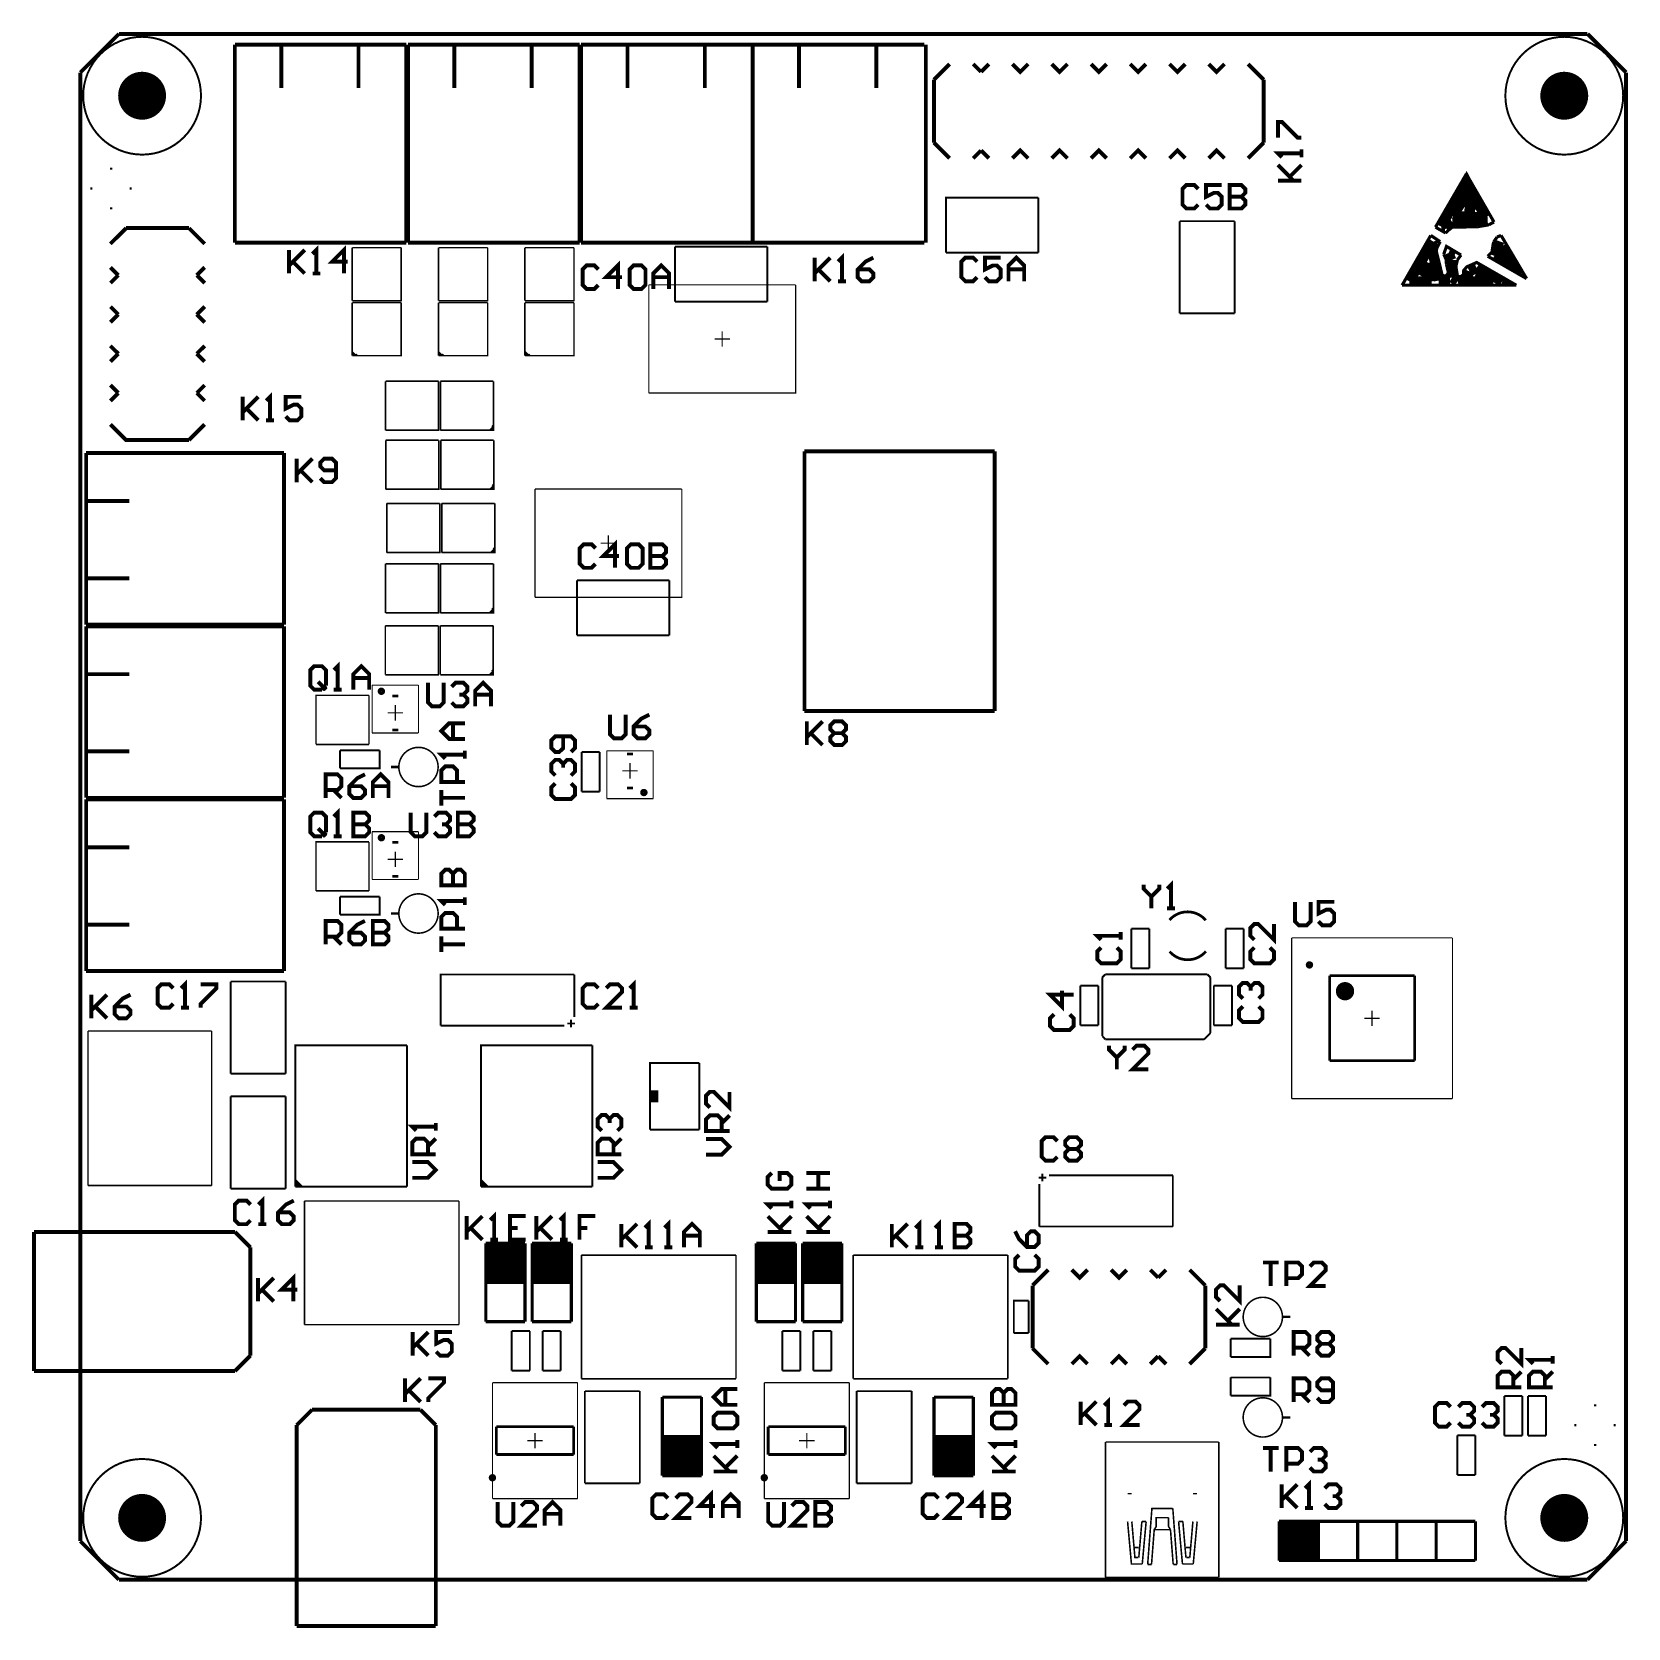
# Model space of a CAD drawing. Extents: x -0.12 to 3.94, y -0.12 to 3.94.
import ezdxf

# ---------------------------------------------------------------- set-up
doc = ezdxf.new("R2010")
doc.units = 0
doc.layers.get('0').update_dxf_attribs({"linetype": 'CONTINUOUS'})
for name, color, linetype in [('gm15', 1, 'CONTINUOUS'), ('gto', 4, 'CONTINUOUS'), ('txt', 8, 'CONTINUOUS')]:
    doc.layers.add(name, color=color, linetype=linetype)

# ---------------------------------------------------------------- blocks, each defined once
blk = doc.blocks.new('D107')
at = {"const_width": 0.03}
blk.add_lwpolyline([(-0.00985, 0), (0.00985, 0)], dxfattribs=at)
blk = doc.blocks.new('D108')
at = {"const_width": 0.1}
blk.add_lwpolyline([(-0.0498, 0), (0.0498, 0)], dxfattribs=at)
blk = doc.blocks.new('D109')
at = {"const_width": 0.0996}
blk.add_lwpolyline([(-0.05, 0), (0.05, 0)], dxfattribs=at)
blk = doc.blocks.new('D9508')
at = {"const_width": 0.061}
blk.add_lwpolyline([(-0.0305, 0, 1), (0.0305, 0, 1)], format="xyb", close=True, dxfattribs=at)

msp = doc.modelspace()

# ---------------------------------------------------------------- linework, layer by layer
at = {"layer": 'gm15', "color": 1}
for points, const_width in [([(0, 3.8386), (0.0984, 3.937)], 0.01), ([(0, 3.8386), (0.0984, 3.937)], 0.01), ([(0.0984, 3.937), (3.8386, 3.937)], 0.01), ([(0.0984, 3.937), (3.8386, 3.937)], 0.01), ([(3.8386, 3.937), (3.937, 3.8386)], 0.01), ([(3.8386, 3.937), (3.937, 3.8386)], 0.01), ([(0, 0.0984), (0, 3.8386)], 0.01), ([(0, 0.0984), (0, 3.8386)], 0.01), ([(3.937, 0.0984), (3.937, 3.8386)], 0.01), ([(3.937, 0.0984), (3.937, 3.8386)], 0.01), ([(1.448, 3.2978), (1.822, 3.2978)], 0.003), ([(1.448, 3.0222), (1.822, 3.0222), (1.822, 3.2978)], 0.003), ([(1.448, 3.0222), (1.448, 3.2978)], 0.003), ([(1.635, 3.1403), (1.635, 3.1797)], 0.003), ([(1.6153, 3.16), (1.6547, 3.16)], 0.003), ([(1.158, 2.7778), (1.532, 2.7778)], 0.003), ([(1.158, 2.5022), (1.532, 2.5022), (1.532, 2.7778)], 0.003), ([(1.158, 2.5022), (1.158, 2.7778)], 0.003), ([(1.345, 2.6203), (1.345, 2.6597)], 0.003), ([(1.3253, 2.64), (1.3647, 2.64)], 0.003), ([(0.7433, 2.1565), (0.7433, 2.2785)], 0.003), ([(0.7433, 2.2785), (0.8614, 2.2785)], 0.003), ([(0.8614, 2.1565), (0.8614, 2.2785)], 0.003), ([(0.7827, 2.2077), (0.822, 2.2077)], 0.003), ([(0.8024, 2.188), (0.8024, 2.2274)], 0.003), ([(0.7433, 2.1565), (0.8614, 2.1565)], 0.003), ([(1.3409, 1.9891), (1.3409, 2.1112)], 0.003), ([(1.3409, 2.1112), (1.4591, 2.1112)], 0.003), ([(1.4, 2.0403), (1.4, 2.0797)], 0.003), ([(1.4591, 1.9891), (1.4591, 2.1112)], 0.003), ([(1.3803, 2.06), (1.4197, 2.06)], 0.003), ([(1.3409, 1.9891), (1.4591, 1.9891)], 0.003), ([(0.7433, 1.7834), (0.7433, 1.9054)], 0.003), ([(0.7433, 1.9054), (0.8614, 1.9054)], 0.003), ([(0.8614, 1.7834), (0.8614, 1.9054)], 0.003), ([(0.7827, 1.8346), (0.822, 1.8346)], 0.003), ([(0.8024, 1.8149), (0.8024, 1.8543)], 0.003), ([(0.7433, 1.7834), (0.8614, 1.7834)], 0.003), ([(3.0853, 1.6347), (3.4947, 1.6347)], 0.003), ([(3.0853, 1.2253), (3.0853, 1.6347)], 0.003), ([(3.4947, 1.2253), (3.4947, 1.6347)], 0.003), ([(3.2703, 1.43), (3.3097, 1.43)], 0.003), ([(3.29, 1.4103), (3.29, 1.4497)], 0.003), ([(3.0853, 1.2253), (3.4947, 1.2253)], 0.003), ([(1.05, 0.502), (1.2665, 0.502)], 0.003), ([(1.05, 0.2067), (1.05, 0.502)], 0.003), ([(1.2665, 0.2067), (1.2665, 0.502)], 0.003), ([(1.7421, 0.502), (1.9587, 0.502)], 0.003), ([(1.7421, 0.2067), (1.7421, 0.502)], 0.003), ([(1.9587, 0.2067), (1.9587, 0.502)], 0.003), ([(1.1583, 0.3346), (1.1583, 0.374)], 0.003), ([(1.8504, 0.3346), (1.8504, 0.374)], 0.003), ([(1.1386, 0.3543), (1.178, 0.3543)], 0.003), ([(1.8307, 0.3543), (1.8701, 0.3543)], 0.003), ([(1.05, 0.2067), (1.2665, 0.2067)], 0.003), ([(1.7421, 0.2067), (1.9587, 0.2067)], 0.003), ([(0, 0.0984), (0.0984, 0)], 0.01), ([(0, 0.0984), (0.0984, 0)], 0.01), ([(3.8386, 0), (3.937, 0.0984)], 0.01), ([(3.8386, 0), (3.937, 0.0984)], 0.01), ([(0.0984, 0), (3.8386, 0)], 0.01), ([(0.0984, 0), (3.8386, 0)], 0.01)]:
    msp.add_lwpolyline(points, dxfattribs=dict(at, const_width=const_width))
at = {"layer": 'gto', "color": 4}
for points, const_width in [([(0.3075, 3.7795), (0.3075, 3.7795), (0.3075, 3.7795, 1), (0.0075, 3.7795), (0.0075, 3.7795), (0.0075, 3.7795, 1), (0.3075, 3.7795), (0.3075, 3.7795)], 0.005), ([(3.9295, 3.7795), (3.9295, 3.7795), (3.9295, 3.7795, 1), (3.6295, 3.7795), (3.6295, 3.7795), (3.6295, 3.7795, 1), (3.9295, 3.7795), (3.9295, 3.7795)], 0.005), ([(0.7718, 2.2628), (0.7718, 2.2628), (0.7718, 2.2628, 1), (0.762, 2.2628), (0.762, 2.2628), (0.762, 2.2628, 1), (0.7718, 2.2628), (0.7718, 2.2628)], 0.009), ([(0.9114, 2.0699), (0.9114, 2.0699), (0.9114, 2.0699, 1), (0.8114, 2.0699), (0.8114, 2.0699), (0.8114, 2.0699, 1), (0.9114, 2.0699), (0.9114, 2.0699)], 0.004), ([(1.4404, 2.0049), (1.4404, 2.0049), (1.4404, 2.0049, 1), (1.4306, 2.0049), (1.4306, 2.0049), (1.4306, 2.0049, 1), (1.4404, 2.0049), (1.4404, 2.0049)], 0.009), ([(0.7718, 1.8897), (0.7718, 1.8897), (0.7718, 1.8897, 1), (0.762, 1.8897), (0.762, 1.8897), (0.762, 1.8897, 1), (0.7718, 1.8897), (0.7718, 1.8897)], 0.009), ([(0.9114, 1.6968), (0.9114, 1.6968), (0.9114, 1.6968, 1), (0.8114, 1.6968), (0.8114, 1.6968), (0.8114, 1.6968, 1), (0.9114, 1.6968), (0.9114, 1.6968)], 0.004), ([(2.8664, 1.6796), (2.8664, 1.6796), (2.8664, 1.6796, 0.457199), (2.7741, 1.6802), (2.7741, 1.6802)], 0.007), ([(2.7745, 1.5998), (2.7745, 1.5998), (2.7745, 1.5998, 0.457507), (2.8668, 1.6004), (2.8668, 1.6004)], 0.007), ([(3.1355, 1.5658), (3.1355, 1.5658), (3.1355, 1.5658, 1), (3.1257, 1.5658), (3.1257, 1.5658), (3.1257, 1.5658, 1), (3.1355, 1.5658), (3.1355, 1.5658)], 0.009), ([(3.2329, 1.4989), (3.2329, 1.4989), (3.2329, 1.4989, 1), (3.2093, 1.4989), (3.2093, 1.4989), (3.2093, 1.4989, 1), (3.2329, 1.4989), (3.2329, 1.4989)], 0.023), ([(3.0618, 0.6693), (3.0618, 0.6693), (3.0618, 0.6693, 1), (2.9618, 0.6693), (2.9618, 0.6693), (2.9618, 0.6693, 1), (3.0618, 0.6693), (3.0618, 0.6693)], 0.004), ([(3.0618, 0.4134), (3.0618, 0.4134), (3.0618, 0.4134, 1), (2.9618, 0.4134), (2.9618, 0.4134), (2.9618, 0.4134, 1), (3.0618, 0.4134), (3.0618, 0.4134)], 0.004), ([(0.3075, 0.1575), (0.3075, 0.1575), (0.3075, 0.1575, 1), (0.0075, 0.1575), (0.0075, 0.1575), (0.0075, 0.1575, 1), (0.3075, 0.1575), (0.3075, 0.1575)], 0.005), ([(3.9295, 0.1575), (3.9295, 0.1575), (3.9295, 0.1575, 1), (3.6295, 0.1575), (3.6295, 0.1575), (3.6295, 0.1575, 1), (3.9295, 0.1575), (3.9295, 0.1575)], 0.005), ([(1.0547, 0.2598), (1.0547, 0.2598), (1.0547, 0.2598, 1), (1.0449, 0.2598), (1.0449, 0.2598), (1.0449, 0.2598, 1), (1.0547, 0.2598), (1.0547, 0.2598)], 0.009), ([(1.7469, 0.2598), (1.7469, 0.2598), (1.7469, 0.2598, 1), (1.7371, 0.2598), (1.7371, 0.2598), (1.7371, 0.2598, 1), (1.7469, 0.2598), (1.7469, 0.2598)], 0.009)]:
    msp.add_lwpolyline(points, format="xyb", dxfattribs=dict(at, const_width=const_width))
for points, const_width in [([(0.3937, 3.4055), (0.3937, 3.9094)], 0.01), ([(0.3937, 3.9094), (0.8307, 3.9094)], 0.01), ([(0.5118, 3.7992), (0.5118, 3.9094)], 0.01), ([(0.7087, 3.7992), (0.7087, 3.9094)], 0.01), ([(0.8307, 3.4055), (0.8307, 3.9094)], 0.01), ([(0.8346, 3.9094), (1.2717, 3.9094)], 0.01), ([(0.8346, 3.4055), (0.8346, 3.9094)], 0.01), ([(0.9528, 3.7992), (0.9528, 3.9094)], 0.01), ([(1.1496, 3.7992), (1.1496, 3.9094)], 0.01), ([(1.2717, 3.4055), (1.2717, 3.9094)], 0.01), ([(1.2717, 3.4055), (1.2717, 3.9094)], 0.01), ([(1.2756, 3.4055), (1.2756, 3.9094)], 0.01), ([(1.2756, 3.9094), (1.7126, 3.9094)], 0.01), ([(1.3937, 3.7992), (1.3937, 3.9094)], 0.01), ([(1.5906, 3.7992), (1.5906, 3.9094)], 0.01), ([(1.7126, 3.4055), (1.7126, 3.9094)], 0.01), ([(1.7126, 3.4055), (1.7126, 3.9094)], 0.01), ([(1.7126, 3.9094), (2.1496, 3.9094)], 0.01), ([(1.8307, 3.7992), (1.8307, 3.9094)], 0.01), ([(2.0276, 3.7992), (2.0276, 3.9094)], 0.01), ([(2.1535, 3.4055), (2.1535, 3.9094)], 0.01), ([(2.1941, 3.8402), (2.2141, 3.8602)], 0.01), ([(2.2741, 3.8602), (2.2941, 3.8402)], 0.01), ([(2.2941, 3.8402), (2.3141, 3.8602)], 0.01), ([(2.3741, 3.8602), (2.3941, 3.8402), (2.4141, 3.8602)], 0.01), ([(2.4741, 3.8602), (2.4941, 3.8402), (2.5141, 3.8602)], 0.01), ([(2.5741, 3.8602), (2.5941, 3.8402), (2.6141, 3.8602)], 0.01), ([(2.6741, 3.8602), (2.6941, 3.8402), (2.7141, 3.8602)], 0.01), ([(2.7741, 3.8602), (2.7941, 3.8402), (2.8141, 3.8602)], 0.01), ([(2.8741, 3.8602), (2.8941, 3.8402), (2.9141, 3.8602)], 0.01), ([(2.9741, 3.8602), (3.0141, 3.8202)], 0.01), ([(2.1741, 3.8202), (2.1941, 3.8402)], 0.01), ([(2.1741, 3.6602), (2.1741, 3.8202)], 0.01), ([(3.0141, 3.6602), (3.0141, 3.8202)], 0.01), ([(3.0503, 3.673), (3.0503, 3.7129), (3.0603, 3.7129), (3.1002, 3.673), (3.1102, 3.673)], 0.01), ([(2.1741, 3.6602), (2.1941, 3.6402), (2.2141, 3.6202)], 0.01), ([(2.9941, 3.6402), (3.0141, 3.6602)], 0.01), ([(2.2741, 3.6202), (2.2941, 3.6402)], 0.01), ([(2.2941, 3.6402), (2.3141, 3.6202)], 0.01), ([(2.3741, 3.6202), (2.3941, 3.6402), (2.4141, 3.6202)], 0.01), ([(2.4741, 3.6202), (2.4941, 3.6402), (2.5141, 3.6202)], 0.01), ([(2.5741, 3.6202), (2.5941, 3.6402), (2.6141, 3.6202)], 0.01), ([(2.6741, 3.6202), (2.6941, 3.6402), (2.7141, 3.6202)], 0.01), ([(2.7741, 3.6202), (2.7941, 3.6402), (2.8141, 3.6202)], 0.01), ([(2.8741, 3.6202), (2.8941, 3.6402), (2.9141, 3.6202)], 0.01), ([(2.9741, 3.6202), (2.9941, 3.6402)], 0.01), ([(3.1102, 3.623), (3.1102, 3.643), (3.1102, 3.633), (3.0503, 3.633), (3.0603, 3.623)], 0.01), ([(0.0787, 3.5913), (0.0787, 3.5963)], 0.006), ([(3.0503, 3.563), (3.1102, 3.563), (3.0902, 3.563), (3.0503, 3.603), (3.0802, 3.573), (3.1102, 3.603)], 0.01), ([(3.4515, 3.4448), (3.53, 3.58)], 0.008), ([(3.4665, 3.4458), (3.5305, 3.5618), (3.5785, 3.4698)], 0.025), ([(3.53, 3.58), (3.6005, 3.4578)], 0.008), ([(0.0257, 3.5433), (0.0307, 3.5433)], 0.006), ([(0.1257, 3.5433), (0.1307, 3.5433)], 0.006), ([(2.8472, 3.5421), (2.8372, 3.5521), (2.8172, 3.5521), (2.8072, 3.5421), (2.8072, 3.5022), (2.8172, 3.4922), (2.8372, 3.4922), (2.8472, 3.5022)], 0.01), ([(2.9072, 3.5521), (2.8672, 3.5521), (2.8672, 3.5221), (2.8872, 3.5321), (2.8972, 3.5321), (2.9072, 3.5221), (2.9072, 3.5022), (2.8972, 3.4922), (2.8772, 3.4922), (2.8672, 3.5022)], 0.01), ([(2.9272, 3.5521), (2.9272, 3.4922), (2.9572, 3.4922), (2.9672, 3.5022), (2.9672, 3.5122), (2.9572, 3.5221), (2.9272, 3.5221), (2.9572, 3.5221), (2.9672, 3.5321), (2.9672, 3.5421), (2.9572, 3.5521), (2.9272, 3.5521)], 0.01), ([(3.4965, 3.4738), (3.5285, 3.5248), (3.5525, 3.4888)], 0.025), ([(0.0787, 3.4903), (0.0787, 3.4953)], 0.006), ([(2.205, 3.38), (2.205, 3.52), (2.44, 3.52)], 0.005), ([(2.44, 3.38), (2.44, 3.52)], 0.005), ([(3.5255, 3.4918), (3.5525, 3.4888)], 0.025), ([(2.8, 3.46), (2.94, 3.46)], 0.005), ([(2.8, 3.225), (2.8, 3.46)], 0.005), ([(2.94, 3.225), (2.94, 3.46)], 0.005), ([(3.4665, 3.4458), (3.4765, 3.4448)], 0.025), ([(3.4765, 3.4448), (3.4945, 3.4568)], 0.025), ([(3.4945, 3.4568), (3.5845, 3.4618)], 0.025), ([(3.4965, 3.4738), (3.5785, 3.4698)], 0.025), ([(3.5875, 3.4508), (3.6005, 3.4578)], 0.008), ([(0.0768, 3.4024), (0.1169, 3.4424)], 0.01), ([(0.1169, 3.4424), (0.2768, 3.4424)], 0.01), ([(0.2768, 3.4424), (0.2968, 3.4224), (0.3169, 3.4024)], 0.01), ([(3.3665, 3.2968), (3.4395, 3.4238)], 0.008), ([(3.3845, 3.3068), (3.4465, 3.4078)], 0.025), ([(3.4465, 3.4078), (3.4495, 3.4008)], 0.025), ([(3.4395, 3.4238), (3.4635, 3.4078)], 0.008), ([(3.4515, 3.4448), (3.4775, 3.4298)], 0.008), ([(3.4775, 3.4298), (3.4855, 3.4378)], 0.008), ([(3.4855, 3.4378), (3.4945, 3.4448)], 0.008), ([(3.4945, 3.4448), (3.5585, 3.4458)], 0.008), ([(3.5585, 3.4458), (3.5875, 3.4508)], 0.008), ([(3.6015, 3.3718), (3.6145, 3.4088)], 0.025), ([(3.5995, 3.4068), (3.6085, 3.4198)], 0.008), ([(3.6085, 3.4198), (3.6185, 3.4238)], 0.008), ([(3.6185, 3.4238), (3.6835, 3.3138)], 0.008), ([(0.3937, 3.4055), (0.8307, 3.4055)], 0.01), ([(0.5315, 3.3868), (0.5315, 3.3268), (0.5315, 3.3468), (0.5715, 3.3868), (0.5415, 3.3568), (0.5715, 3.3268)], 0.01), ([(0.5915, 3.3268), (0.6115, 3.3268), (0.6015, 3.3268), (0.6015, 3.3868), (0.5915, 3.3768)], 0.01), ([(0.6715, 3.3268), (0.6715, 3.3868), (0.6415, 3.3568), (0.6814, 3.3568)], 0.01), ([(0.6925, 3.3926), (0.8175, 3.3926)], 0.004), ([(0.6925, 3.2576), (0.6925, 3.3926)], 0.004), ([(0.6925, 3.2576), (0.8175, 3.2576), (0.8175, 3.3926)], 0.004), ([(0.8346, 3.4055), (1.2717, 3.4055)], 0.01), ([(0.9125, 3.3926), (1.0375, 3.3926)], 0.004), ([(0.9125, 3.2576), (0.9125, 3.3926)], 0.004), ([(0.9125, 3.2576), (1.0375, 3.2576), (1.0375, 3.3926)], 0.004), ([(1.1325, 3.3926), (1.2575, 3.3926)], 0.004), ([(1.1325, 3.2576), (1.1325, 3.3926)], 0.004), ([(1.1325, 3.2576), (1.2575, 3.2576), (1.2575, 3.3926)], 0.004), ([(1.2756, 3.4055), (1.7126, 3.4055)], 0.01), ([(1.515, 3.255), (1.515, 3.395)], 0.005), ([(1.515, 3.395), (1.75, 3.395)], 0.005), ([(1.7126, 3.4055), (2.1496, 3.4055)], 0.01), ([(1.75, 3.255), (1.75, 3.395)], 0.005), ([(1.9301, 3.3071), (1.9501, 3.3071), (1.9401, 3.3071), (1.9401, 3.3671), (1.9301, 3.3571)], 0.01), ([(2.205, 3.38), (2.44, 3.38)], 0.005), ([(2.3641, 3.3071), (2.3641, 3.3471), (2.384, 3.3671), (2.404, 3.3471), (2.404, 3.3071), (2.404, 3.3371), (2.3641, 3.3371)], 0.01), ([(3.4425, 3.3868), (3.4495, 3.4008)], 0.025), ([(3.4425, 3.3868), (3.4595, 3.3088)], 0.025), ([(3.4535, 3.3838), (3.4555, 3.3928)], 0.008), ([(3.4535, 3.3838), (3.4685, 3.3228), (3.4745, 3.3198), (3.4795, 3.3218), (3.4845, 3.3288)], 0.008), ([(3.4555, 3.3928), (3.4635, 3.4078)], 0.008), ([(3.4725, 3.3758), (3.4795, 3.3958), (3.5165, 3.3738)], 0.008), ([(3.4725, 3.3758), (3.4785, 3.3628)], 0.008), ([(3.4845, 3.3788), (3.4925, 3.3608)], 0.025), ([(3.4845, 3.3788), (3.4995, 3.3718)], 0.025), ([(3.5075, 3.3618), (3.5165, 3.3738)], 0.008), ([(3.5845, 3.3708), (3.5955, 3.3818)], 0.008), ([(3.5845, 3.3708), (3.6835, 3.3138)], 0.008), ([(3.6015, 3.3718), (3.6555, 3.3408)], 0.025), ([(3.5955, 3.3818), (3.5975, 3.3958)], 0.008), ([(3.5975, 3.3958), (3.5995, 3.4068)], 0.008), ([(3.6185, 3.3938), (3.6555, 3.3408)], 0.025), ([(0.0768, 3.3424), (0.0969, 3.3224)], 0.01), ([(0.2968, 3.3224), (0.3169, 3.3424)], 0.01), ([(1.3195, 3.3374), (1.3095, 3.3474), (1.2895, 3.3474), (1.2795, 3.3374), (1.2795, 3.2974), (1.2895, 3.2874), (1.3095, 3.2874), (1.3195, 3.2974)], 0.01), ([(1.3695, 3.2874), (1.3695, 3.3474), (1.3395, 3.3174), (1.3795, 3.3174)], 0.01), ([(1.3995, 3.3374), (1.4095, 3.3474), (1.4295, 3.3474), (1.4395, 3.3374), (1.4395, 3.2974), (1.4295, 3.2874), (1.4095, 3.2874), (1.3995, 3.2974), (1.3995, 3.3374)], 0.01), ([(1.4595, 3.2874), (1.4595, 3.3274), (1.4795, 3.3474), (1.4995, 3.3274), (1.4995, 3.2874), (1.4995, 3.3174), (1.4595, 3.3174)], 0.01), ([(1.8701, 3.3671), (1.8701, 3.3071), (1.8701, 3.3271), (1.9101, 3.3671), (1.8801, 3.3371), (1.9101, 3.3071)], 0.01), ([(2.02, 3.3671), (2, 3.3571), (1.98, 3.3371), (1.98, 3.3171), (1.99, 3.3071), (2.01, 3.3071), (2.02, 3.3171), (2.02, 3.3271), (2.01, 3.3371), (1.98, 3.3371)], 0.01), ([(2.2841, 3.3571), (2.2741, 3.3671), (2.2541, 3.3671), (2.2441, 3.3571), (2.2441, 3.3171), (2.2541, 3.3071), (2.2741, 3.3071), (2.2841, 3.3171)], 0.01), ([(2.3441, 3.3671), (2.3041, 3.3671), (2.3041, 3.3371), (2.3241, 3.3471), (2.3341, 3.3471), (2.3441, 3.3371), (2.3441, 3.3171), (2.3341, 3.3071), (2.3141, 3.3071), (2.3041, 3.3171)], 0.01), ([(3.4145, 3.3208), (3.4335, 3.3538)], 0.025), ([(3.4335, 3.3538), (3.4415, 3.3068)], 0.025), ([(3.4785, 3.3628), (3.4795, 3.3498)], 0.008), ([(3.4795, 3.3498), (3.4845, 3.3288)], 0.008), ([(3.4925, 3.3608), (3.4935, 3.3158)], 0.025), ([(3.5035, 3.3448), (3.5075, 3.3618)], 0.008), ([(3.5035, 3.3448), (3.5075, 3.3198), (3.5165, 3.3188), (3.5225, 3.3238), (3.5235, 3.3348), (3.5315, 3.3438), (3.5565, 3.3548), (3.6575, 3.2968)], 0.008), ([(3.5315, 3.3158), (3.5385, 3.3318)], 0.025), ([(3.5385, 3.3318), (3.5565, 3.3408)], 0.025), ([(3.5525, 3.3218), (3.5985, 3.3078)], 0.025), ([(3.5565, 3.3408), (3.6215, 3.3068)], 0.025), ([(3.6555, 3.3408), (3.6715, 3.3268)], 0.015), ([(0.0768, 3.3024), (0.0969, 3.3224)], 0.01), ([(0.2968, 3.3224), (0.3169, 3.3024)], 0.01), ([(3.3665, 3.2968), (3.6575, 3.2968)], 0.008), ([(3.3845, 3.3068), (3.4415, 3.3068)], 0.025), ([(3.4595, 3.3088), (3.4885, 3.3088)], 0.025), ([(3.4935, 3.3158), (3.5075, 3.3068)], 0.025), ([(3.5075, 3.3068), (3.5315, 3.3158)], 0.025), ([(3.5195, 3.3068), (3.5985, 3.3078)], 0.025), ([(3.6215, 3.3068), (3.6425, 3.3018)], 0.015), ([(0.6925, 3.2716), (0.6925, 3.2736)], 0.004), ([(0.6925, 3.2576), (0.6925, 3.2726)], 0.004), ([(0.6925, 3.2576), (0.7025, 3.2576)], 0.004), ([(0.6925, 3.2526), (0.8175, 3.2526)], 0.004), ([(0.6925, 3.1176), (0.6925, 3.2526)], 0.004), ([(0.6925, 3.1176), (0.8175, 3.1176), (0.8175, 3.2526)], 0.004), ([(0.7055, 3.2576), (0.7065, 3.2576)], 0.004), ([(0.9125, 3.2716), (0.9125, 3.2736)], 0.004), ([(0.9125, 3.2576), (0.9125, 3.2726)], 0.004), ([(0.9125, 3.2576), (0.9225, 3.2576)], 0.004), ([(0.9125, 3.2526), (1.0375, 3.2526)], 0.004), ([(0.9125, 3.1176), (0.9125, 3.2526)], 0.004), ([(0.9125, 3.1176), (1.0375, 3.1176), (1.0375, 3.2526)], 0.004), ([(0.9255, 3.2576), (0.9265, 3.2576)], 0.004), ([(1.1325, 3.2716), (1.1325, 3.2736)], 0.004), ([(1.1325, 3.2576), (1.1325, 3.2726)], 0.004), ([(1.1325, 3.2576), (1.1425, 3.2576)], 0.004), ([(1.1325, 3.2526), (1.2575, 3.2526)], 0.004), ([(1.1325, 3.1176), (1.1325, 3.2526)], 0.004), ([(1.1325, 3.1176), (1.2575, 3.1176), (1.2575, 3.2526)], 0.004), ([(1.1455, 3.2576), (1.1465, 3.2576)], 0.004), ([(1.515, 3.255), (1.75, 3.255)], 0.005), ([(0.0768, 3.2424), (0.0969, 3.2224)], 0.01), ([(0.0768, 3.2024), (0.0969, 3.2224)], 0.01), ([(0.2968, 3.2224), (0.3169, 3.2424)], 0.01), ([(0.2968, 3.2224), (0.3169, 3.2024)], 0.01), ([(2.8, 3.225), (2.94, 3.225)], 0.005), ([(0.0768, 3.1424), (0.0969, 3.1224)], 0.01), ([(0.2968, 3.1224), (0.3169, 3.1424)], 0.01), ([(0.6925, 3.1176), (0.6925, 3.1326)], 0.004), ([(0.9125, 3.1176), (0.9125, 3.1326)], 0.004), ([(1.1325, 3.1176), (1.1325, 3.1326)], 0.004), ([(0.0768, 3.1024), (0.0969, 3.1224)], 0.01), ([(0.2968, 3.1224), (0.3169, 3.1024)], 0.01), ([(0.6925, 3.1276), (0.7025, 3.1176)], 0.004), ([(0.6925, 3.1236), (0.6985, 3.1176)], 0.004), ([(0.6925, 3.1176), (0.7025, 3.1176)], 0.004), ([(0.7015, 3.1216), (0.7055, 3.1176), (0.7065, 3.1176)], 0.004), ([(0.9125, 3.1276), (0.9225, 3.1176)], 0.004), ([(0.9125, 3.1236), (0.9185, 3.1176)], 0.004), ([(0.9125, 3.1176), (0.9225, 3.1176)], 0.004), ([(0.9215, 3.1216), (0.9255, 3.1176), (0.9265, 3.1176)], 0.004), ([(1.1325, 3.1276), (1.1425, 3.1176)], 0.004), ([(1.1325, 3.1236), (1.1385, 3.1176)], 0.004), ([(1.1325, 3.1176), (1.1425, 3.1176)], 0.004), ([(1.1415, 3.1216), (1.1455, 3.1176), (1.1465, 3.1176)], 0.004), ([(0.7774, 2.9275), (0.7774, 3.0525)], 0.004), ([(0.7774, 2.9275), (0.9124, 2.9275), (0.9124, 3.0525)], 0.004), ([(0.7774, 3.0525), (0.9124, 3.0525)], 0.004), ([(0.9174, 2.9275), (0.9174, 3.0525)], 0.004), ([(0.9174, 2.9275), (1.0524, 2.9275), (1.0524, 3.0525)], 0.004), ([(0.9174, 3.0525), (1.0524, 3.0525)], 0.004), ([(0.0768, 3.0424), (0.0969, 3.0224)], 0.01), ([(0.0768, 3.0024), (0.0969, 3.0224)], 0.01), ([(0.2968, 3.0224), (0.3169, 3.0424)], 0.01), ([(0.2968, 3.0224), (0.3169, 3.0024)], 0.01), ([(0.4134, 3.0127), (0.4134, 2.9528), (0.4134, 2.9727), (0.4534, 3.0127), (0.4234, 2.9827), (0.4534, 2.9528)], 0.01), ([(0.4734, 2.9528), (0.4934, 2.9528), (0.4834, 2.9528), (0.4834, 3.0127), (0.4734, 3.0027)], 0.01), ([(0.5633, 3.0127), (0.5234, 3.0127), (0.5234, 2.9827), (0.5433, 2.9927), (0.5533, 2.9927), (0.5633, 2.9827), (0.5633, 2.9628), (0.5533, 2.9528), (0.5333, 2.9528), (0.5234, 2.9628)], 0.01), ([(0.0768, 2.9424), (0.0969, 2.9224)], 0.01), ([(0.0969, 2.9224), (0.1169, 2.9024), (0.2768, 2.9024)], 0.01), ([(0.2768, 2.9024), (0.2968, 2.9224), (0.3169, 2.9424)], 0.01), ([(0.8964, 2.9275), (0.8984, 2.9275)], 0.004), ([(0.8974, 2.9275), (0.9124, 2.9275), (0.9124, 2.9375)], 0.004), ([(0.9124, 2.9405), (0.9124, 2.9415)], 0.004), ([(1.0374, 2.9275), (1.0524, 2.9275), (1.0524, 2.9375)], 0.004), ([(1.0424, 2.9275), (1.0524, 2.9375)], 0.004), ([(1.0464, 2.9275), (1.0524, 2.9335)], 0.004), ([(1.0484, 2.9365), (1.0524, 2.9405), (1.0524, 2.9415)], 0.004), ([(0.7782, 2.7772), (0.7782, 2.9022)], 0.004), ([(0.7782, 2.7772), (0.9132, 2.7772), (0.9132, 2.9022)], 0.004), ([(0.7782, 2.9022), (0.9132, 2.9022)], 0.004), ([(0.9182, 2.7772), (0.9182, 2.9022)], 0.004), ([(0.9182, 2.7772), (1.0532, 2.7772), (1.0532, 2.9022)], 0.004), ([(0.9182, 2.9022), (1.0532, 2.9022)], 0.004), ([(0.015, 2.8693), (0.5189, 2.8693)], 0.01), ([(0.015, 2.4323), (0.015, 2.8693)], 0.01), ([(0.5189, 2.4323), (0.5189, 2.8693)], 0.01), ([(0.5512, 2.8553), (0.5512, 2.7953), (0.5512, 2.8153), (0.5912, 2.8553), (0.5612, 2.8253), (0.5912, 2.7953)], 0.01), ([(0.6112, 2.8053), (0.6212, 2.7953), (0.6412, 2.7953), (0.6511, 2.8053), (0.6511, 2.8453), (0.6412, 2.8553), (0.6212, 2.8553), (0.6112, 2.8453), (0.6112, 2.8353), (0.6212, 2.8253), (0.6511, 2.8253)], 0.01), ([(1.8445, 2.874), (2.3287, 2.874)], 0.01), ([(1.8445, 2.2126), (1.8445, 2.874)], 0.01), ([(2.3287, 2.2126), (2.3287, 2.874)], 0.01), ([(0.8972, 2.7772), (0.8992, 2.7772)], 0.004), ([(0.8982, 2.7772), (0.9132, 2.7772), (0.9132, 2.7872)], 0.004), ([(0.9132, 2.7902), (0.9132, 2.7912)], 0.004), ([(1.0382, 2.7772), (1.0532, 2.7772), (1.0532, 2.7872)], 0.004), ([(1.0432, 2.7772), (1.0532, 2.7872)], 0.004), ([(1.0472, 2.7772), (1.0532, 2.7832)], 0.004), ([(1.0492, 2.7862), (1.0532, 2.7902), (1.0532, 2.7912)], 0.004), ([(0.015, 2.7473), (0.1252, 2.7473)], 0.01), ([(0.7807, 2.616), (0.7807, 2.741)], 0.004), ([(0.7807, 2.616), (0.9157, 2.616), (0.9157, 2.741)], 0.004), ([(0.7807, 2.741), (0.9157, 2.741)], 0.004), ([(0.9207, 2.616), (0.9207, 2.741)], 0.004), ([(0.9207, 2.616), (1.0557, 2.616), (1.0557, 2.741)], 0.004), ([(0.9207, 2.741), (1.0557, 2.741)], 0.004), ([(1.3622, 2.5772), (1.3622, 2.6371), (1.3322, 2.6071), (1.3722, 2.6071)], 0.01), ([(0.8997, 2.616), (0.9017, 2.616)], 0.004), ([(0.9007, 2.616), (0.9157, 2.616), (0.9157, 2.626)], 0.004), ([(0.9157, 2.629), (0.9157, 2.63)], 0.004), ([(1.0407, 2.616), (1.0557, 2.616), (1.0557, 2.626)], 0.004), ([(1.0457, 2.616), (1.0557, 2.626)], 0.004), ([(1.0497, 2.616), (1.0557, 2.622)], 0.004), ([(1.0517, 2.625), (1.0557, 2.629), (1.0557, 2.63)], 0.004), ([(1.3122, 2.6271), (1.3022, 2.6371), (1.2822, 2.6371), (1.2722, 2.6271), (1.2722, 2.5872), (1.2822, 2.5772), (1.3022, 2.5772), (1.3122, 2.5872)], 0.01), ([(1.3922, 2.6271), (1.4022, 2.6371), (1.4222, 2.6371), (1.4322, 2.6271), (1.4322, 2.5872), (1.4222, 2.5772), (1.4022, 2.5772), (1.3922, 2.5872), (1.3922, 2.6271)], 0.01), ([(1.4521, 2.6371), (1.4521, 2.5772), (1.4821, 2.5772), (1.4921, 2.5872), (1.4921, 2.5972), (1.4821, 2.6071), (1.4521, 2.6071), (1.4821, 2.6071), (1.4921, 2.6171), (1.4921, 2.6271), (1.4821, 2.6371), (1.4521, 2.6371)], 0.01), ([(0.7774, 2.4625), (0.7774, 2.5875)], 0.004), ([(0.7774, 2.4625), (0.9124, 2.4625), (0.9124, 2.5875)], 0.004), ([(0.7774, 2.5875), (0.9124, 2.5875)], 0.004), ([(0.9174, 2.4625), (0.9174, 2.5875)], 0.004), ([(0.9174, 2.4625), (1.0524, 2.4625), (1.0524, 2.5875)], 0.004), ([(0.9174, 2.5875), (1.0524, 2.5875)], 0.004), ([(0.015, 2.5504), (0.1252, 2.5504)], 0.01), ([(1.265, 2.405), (1.265, 2.545)], 0.005), ([(1.265, 2.545), (1.5, 2.545)], 0.005), ([(1.5, 2.405), (1.5, 2.545)], 0.005), ([(0.8964, 2.4625), (0.8984, 2.4625)], 0.004), ([(0.8974, 2.4625), (0.9124, 2.4625), (0.9124, 2.4725)], 0.004), ([(0.9124, 2.4755), (0.9124, 2.4765)], 0.004), ([(1.0374, 2.4625), (1.0524, 2.4625), (1.0524, 2.4725)], 0.004), ([(1.0424, 2.4625), (1.0524, 2.4725)], 0.004), ([(1.0464, 2.4625), (1.0524, 2.4685)], 0.004), ([(1.0484, 2.4715), (1.0524, 2.4755), (1.0524, 2.4765)], 0.004), ([(0.015, 2.4323), (0.5189, 2.4323)], 0.01), ([(0.015, 1.9914), (0.015, 2.4284)], 0.01), ([(0.015, 2.4284), (0.5189, 2.4284)], 0.01), ([(0.015, 2.4284), (0.5189, 2.4284)], 0.01), ([(0.5189, 1.9914), (0.5189, 2.4284)], 0.01), ([(0.7769, 2.3047), (0.7769, 2.4297)], 0.004), ([(0.7769, 2.3047), (0.9119, 2.3047), (0.9119, 2.4297)], 0.004), ([(0.7769, 2.4297), (0.9119, 2.4297)], 0.004), ([(0.9169, 2.3047), (0.9169, 2.4297)], 0.004), ([(0.9169, 2.3047), (1.0519, 2.3047), (1.0519, 2.4297)], 0.004), ([(0.9169, 2.4297), (1.0519, 2.4297)], 0.004), ([(1.265, 2.405), (1.5, 2.405)], 0.005), ([(0.6258, 2.2767), (0.6258, 2.3167), (0.6158, 2.3267), (0.5958, 2.3267), (0.5858, 2.3167), (0.5858, 2.2767), (0.5958, 2.2667), (0.6158, 2.2667)], 0.01), ([(0.6458, 2.2667), (0.6658, 2.2667), (0.6558, 2.2667), (0.6558, 2.3267), (0.6458, 2.3167)], 0.01), ([(0.6958, 2.2667), (0.6958, 2.3067), (0.7158, 2.3267), (0.7358, 2.3067), (0.7358, 2.2667), (0.7358, 2.2967), (0.6958, 2.2967)], 0.01), ([(0.9119, 2.3177), (0.9119, 2.3187)], 0.004), ([(1.0479, 2.3137), (1.0519, 2.3177), (1.0519, 2.3187)], 0.004), ([(0.015, 2.3063), (0.1252, 2.3063)], 0.01), ([(0.6058, 2.2867), (0.6258, 2.2667)], 0.01), ([(0.6158, 2.2667), (0.6258, 2.2767)], 0.01), ([(0.8858, 2.2844), (0.8858, 2.2344), (0.8958, 2.2244), (0.9158, 2.2244), (0.9258, 2.2344), (0.9258, 2.2844)], 0.01), ([(0.8959, 2.3047), (0.8979, 2.3047)], 0.004), ([(0.8969, 2.3047), (0.9119, 2.3047), (0.9119, 2.3147)], 0.004), ([(0.9458, 2.2744), (0.9558, 2.2844), (0.9758, 2.2844), (0.9858, 2.2744), (0.9858, 2.2644), (0.9758, 2.2544), (0.9658, 2.2544), (0.9758, 2.2544), (0.9858, 2.2444), (0.9858, 2.2344), (0.9758, 2.2244), (0.9558, 2.2244), (0.9458, 2.2344)], 0.01), ([(1.0058, 2.2244), (1.0058, 2.2644), (1.0258, 2.2844), (1.0458, 2.2644), (1.0458, 2.2244), (1.0458, 2.2544), (1.0058, 2.2544)], 0.01), ([(1.0369, 2.3047), (1.0519, 2.3047), (1.0519, 2.3147)], 0.004), ([(1.0419, 2.3047), (1.0519, 2.3147)], 0.004), ([(1.0459, 2.3047), (1.0519, 2.3107)], 0.004), ([(0.6003, 2.1274), (0.6003, 2.2524), (0.7353, 2.2524)], 0.004), ([(0.6003, 2.2424), (0.6003, 2.2524), (0.6153, 2.2524)], 0.004), ([(0.6003, 2.2384), (0.6003, 2.2394)], 0.004), ([(0.6143, 2.2524), (0.6163, 2.2524)], 0.004), ([(0.7353, 2.1274), (0.7353, 2.2524)], 0.004), ([(0.7945, 2.251), (0.8102, 2.251)], 0.007), ([(1.3492, 2.2031), (1.3492, 2.1532), (1.3592, 2.1432), (1.3792, 2.1432), (1.3892, 2.1532), (1.3892, 2.2031)], 0.01), ([(1.4492, 2.2031), (1.4292, 2.1931), (1.4092, 2.1731), (1.4092, 2.1532), (1.4192, 2.1432), (1.4392, 2.1432), (1.4492, 2.1532), (1.4492, 2.1632), (1.4392, 2.1731), (1.4092, 2.1731)], 0.01), ([(1.8445, 2.2126), (2.3287, 2.2126)], 0.01), ([(0.7945, 2.1644), (0.8102, 2.1644)], 0.007), ([(0.9795, 2.1414), (0.9395, 2.1414), (0.9195, 2.1614), (0.9395, 2.1814), (0.9795, 2.1814), (0.9495, 2.1814), (0.9495, 2.1414)], 0.01), ([(1.8504, 2.186), (1.8504, 2.126), (1.8504, 2.146), (1.8904, 2.186), (1.8604, 2.156), (1.8904, 2.126)], 0.01), ([(1.9104, 2.176), (1.9204, 2.186), (1.9404, 2.186), (1.9504, 2.176), (1.9504, 2.166), (1.9404, 2.156), (1.9504, 2.146), (1.9504, 2.136), (1.9404, 2.126), (1.9204, 2.126), (1.9104, 2.136), (1.9104, 2.146), (1.9204, 2.156), (1.9104, 2.166), (1.9104, 2.176)], 0.01), ([(1.9204, 2.156), (1.9404, 2.156)], 0.01), ([(0.015, 2.1095), (0.1252, 2.1095)], 0.01), ([(0.6003, 2.1274), (0.7353, 2.1274)], 0.004), ([(0.6612, 2.1126), (0.7622, 2.1126)], 0.005), ([(0.6612, 2.0666), (0.7622, 2.0666), (0.7622, 2.1126)], 0.005), ([(0.6612, 2.0666), (0.6612, 2.1126)], 0.005), ([(0.9795, 2.0914), (0.9795, 2.1114), (0.9795, 2.1014), (0.9195, 2.1014), (0.9295, 2.0914)], 0.01), ([(1.2498, 2.1082), (1.2598, 2.1181), (1.2598, 2.1381), (1.2498, 2.1481), (1.2099, 2.1481), (1.1999, 2.1381), (1.1999, 2.1181), (1.2099, 2.1082), (1.2199, 2.1082), (1.2299, 2.1181), (1.2299, 2.1481)], 0.01), ([(0.9795, 2.0314), (0.9195, 2.0314), (0.9195, 2.0614), (0.9295, 2.0714), (0.9495, 2.0714), (0.9595, 2.0614), (0.9595, 2.0314)], 0.01), ([(1.2099, 2.0482), (1.1999, 2.0582), (1.1999, 2.0782), (1.2099, 2.0882), (1.2199, 2.0882), (1.2299, 2.0782), (1.2299, 2.0682), (1.2299, 2.0782), (1.2398, 2.0882), (1.2498, 2.0882), (1.2598, 2.0782), (1.2598, 2.0582), (1.2498, 2.0482)], 0.01), ([(1.277, 2.007), (1.277, 2.108)], 0.005), ([(1.277, 2.108), (1.323, 2.108)], 0.005), ([(1.323, 2.007), (1.323, 2.108)], 0.005), ([(1.3921, 2.1033), (1.4079, 2.1033)], 0.007), ([(0.6252, 1.9911), (0.6252, 2.0511), (0.6552, 2.0511), (0.6652, 2.0411), (0.6652, 2.0211), (0.6552, 2.0111), (0.6252, 2.0111)], 0.01), ([(0.7252, 2.0511), (0.7052, 2.0411), (0.6852, 2.0211), (0.6852, 2.0011), (0.6952, 1.9911), (0.7152, 1.9911), (0.7252, 2.0011), (0.7252, 2.0111), (0.7152, 2.0211), (0.6852, 2.0211)], 0.01), ([(0.7452, 1.9911), (0.7452, 2.0311), (0.7651, 2.0511), (0.7851, 2.0311), (0.7851, 1.9911), (0.7851, 2.0211), (0.7452, 2.0211)], 0.01), ([(0.7914, 2.0699), (0.8114, 2.0699)], 0.006), ([(1.2099, 2.0282), (1.1999, 2.0182), (1.1999, 1.9982), (1.2099, 1.9882), (1.2498, 1.9882), (1.2598, 1.9982), (1.2598, 2.0182), (1.2498, 2.0282)], 0.01), ([(0.015, 1.9914), (0.5189, 1.9914)], 0.01), ([(0.015, 1.9874), (0.5189, 1.9874)], 0.01), ([(0.015, 1.5504), (0.015, 1.9874)], 0.01), ([(0.5189, 1.5504), (0.5189, 1.9874)], 0.01), ([(0.6452, 2.0111), (0.6652, 1.9911)], 0.01), ([(0.9195, 1.9714), (0.9195, 2.0114), (0.9195, 1.9914), (0.9795, 1.9914)], 0.01), ([(1.277, 2.007), (1.323, 2.007)], 0.005), ([(1.3921, 2.0167), (1.4079, 2.0167)], 0.007), ([(0.6258, 1.9036), (0.6258, 1.9436), (0.6158, 1.9536), (0.5958, 1.9536), (0.5858, 1.9436), (0.5858, 1.9036), (0.5958, 1.8936), (0.6158, 1.8936)], 0.01), ([(0.6458, 1.8936), (0.6658, 1.8936), (0.6558, 1.8936), (0.6558, 1.9536), (0.6458, 1.9436)], 0.01), ([(0.6958, 1.9536), (0.6958, 1.8936), (0.7258, 1.8936), (0.7358, 1.9036), (0.7358, 1.9136), (0.7258, 1.9236), (0.6958, 1.9236), (0.7258, 1.9236), (0.7358, 1.9336), (0.7358, 1.9436), (0.7258, 1.9536), (0.6958, 1.9536)], 0.01), ([(0.8417, 1.9536), (0.8417, 1.9036), (0.8517, 1.8936), (0.8717, 1.8936), (0.8817, 1.9036), (0.8817, 1.9536)], 0.01), ([(0.9017, 1.9436), (0.9117, 1.9536), (0.9317, 1.9536), (0.9417, 1.9436), (0.9417, 1.9336), (0.9317, 1.9236), (0.9217, 1.9236), (0.9317, 1.9236), (0.9417, 1.9136), (0.9417, 1.9036), (0.9317, 1.8936), (0.9117, 1.8936), (0.9017, 1.9036)], 0.01), ([(0.9617, 1.9536), (0.9617, 1.8936), (0.9917, 1.8936), (1.0017, 1.9036), (1.0017, 1.9136), (0.9917, 1.9236), (0.9617, 1.9236), (0.9917, 1.9236), (1.0017, 1.9336), (1.0017, 1.9436), (0.9917, 1.9536), (0.9617, 1.9536)], 0.01), ([(0.6058, 1.9136), (0.6258, 1.8936)], 0.01), ([(0.015, 1.8654), (0.1252, 1.8654)], 0.01), ([(0.6003, 1.7543), (0.6003, 1.8793), (0.7353, 1.8793)], 0.004), ([(0.6003, 1.8693), (0.6003, 1.8793), (0.6153, 1.8793)], 0.004), ([(0.6158, 1.8936), (0.6258, 1.9036)], 0.01), ([(0.6143, 1.8793), (0.6163, 1.8793)], 0.004), ([(0.7353, 1.7543), (0.7353, 1.8793)], 0.004), ([(0.7945, 1.8779), (0.8102, 1.8779)], 0.007), ([(0.6003, 1.8653), (0.6003, 1.8663)], 0.004), ([(0.7945, 1.7913), (0.8102, 1.7913)], 0.007), ([(0.9195, 1.7683), (0.9795, 1.7683), (0.9795, 1.7983), (0.9695, 1.8083), (0.9595, 1.8083), (0.9495, 1.7983), (0.9495, 1.7683), (0.9495, 1.7983), (0.9395, 1.8083), (0.9295, 1.8083), (0.9195, 1.7983), (0.9195, 1.7683)], 0.01), ([(0.6003, 1.7543), (0.7353, 1.7543)], 0.004), ([(2.708, 1.77), (2.708, 1.76), (2.728, 1.74), (2.748, 1.76), (2.748, 1.77)], 0.01), ([(2.768, 1.71), (2.788, 1.71), (2.778, 1.71), (2.778, 1.77), (2.768, 1.76)], 0.01), ([(0.6612, 1.7395), (0.7622, 1.7395)], 0.005), ([(0.6612, 1.6935), (0.7622, 1.6935), (0.7622, 1.7395)], 0.005), ([(0.6612, 1.6935), (0.6612, 1.7395)], 0.005), ([(0.9795, 1.7183), (0.9795, 1.7383), (0.9795, 1.7283), (0.9195, 1.7283), (0.9295, 1.7183)], 0.01), ([(2.728, 1.74), (2.728, 1.71)], 0.01), ([(3.0935, 1.7265), (3.0935, 1.6765), (3.1035, 1.6665), (3.1235, 1.6665), (3.1335, 1.6765), (3.1335, 1.7265)], 0.01), ([(3.1935, 1.7265), (3.1535, 1.7265), (3.1535, 1.6965), (3.1735, 1.7065), (3.1835, 1.7065), (3.1935, 1.6965), (3.1935, 1.6765), (3.1835, 1.6665), (3.1635, 1.6665), (3.1535, 1.6765)], 0.01), ([(0.015, 1.6685), (0.1252, 1.6685)], 0.01), ([(0.6252, 1.618), (0.6252, 1.678), (0.6552, 1.678), (0.6652, 1.668), (0.6652, 1.648), (0.6552, 1.638), (0.6252, 1.638)], 0.01), ([(0.7252, 1.678), (0.7052, 1.668), (0.6852, 1.648), (0.6852, 1.628), (0.6952, 1.618), (0.7152, 1.618), (0.7252, 1.628), (0.7252, 1.638), (0.7152, 1.648), (0.6852, 1.648)], 0.01), ([(0.7452, 1.678), (0.7452, 1.618), (0.7751, 1.618), (0.7851, 1.628), (0.7851, 1.638), (0.7751, 1.648), (0.7452, 1.648), (0.7751, 1.648), (0.7851, 1.658), (0.7851, 1.668), (0.7751, 1.678), (0.7452, 1.678)], 0.01), ([(0.7914, 1.6968), (0.8114, 1.6968)], 0.006), ([(0.9795, 1.6583), (0.9195, 1.6583), (0.9195, 1.6883), (0.9295, 1.6983), (0.9495, 1.6983), (0.9595, 1.6883), (0.9595, 1.6583)], 0.01), ([(3.04, 1.67), (3.04, 1.63), (3, 1.67), (2.99, 1.67), (2.98, 1.66), (2.98, 1.64), (2.99, 1.63)], 0.01), ([(0.6452, 1.638), (0.6652, 1.618)], 0.01), ([(0.9195, 1.5984), (0.9195, 1.6383), (0.9195, 1.6184), (0.9795, 1.6184)], 0.01), ([(2.65, 1.63), (2.65, 1.65), (2.65, 1.64), (2.59, 1.64), (2.6, 1.63)], 0.01), ([(2.677, 1.658), (2.723, 1.658)], 0.005), ([(2.677, 1.557), (2.677, 1.658)], 0.005), ([(2.723, 1.557), (2.723, 1.658)], 0.005), ([(2.917, 1.658), (2.963, 1.658)], 0.005), ([(2.917, 1.557), (2.917, 1.658)], 0.005), ([(2.963, 1.557), (2.963, 1.658)], 0.005), ([(2.6, 1.61), (2.59, 1.6), (2.59, 1.58), (2.6, 1.57), (2.64, 1.57), (2.65, 1.58), (2.65, 1.6), (2.64, 1.61)], 0.01), ([(2.99, 1.61), (2.98, 1.6), (2.98, 1.58), (2.99, 1.57), (3.03, 1.57), (3.04, 1.58), (3.04, 1.6), (3.03, 1.61)], 0.01), ([(0.015, 1.5504), (0.5189, 1.5504)], 0.01), ([(2.677, 1.557), (2.723, 1.557)], 0.005), ([(2.917, 1.557), (2.963, 1.557)], 0.005), ([(0.2368, 1.5067), (0.2268, 1.5167), (0.2068, 1.5167), (0.1969, 1.5067), (0.1969, 1.4667), (0.2068, 1.4567), (0.2268, 1.4567), (0.2368, 1.4667)], 0.01), ([(0.2568, 1.4567), (0.2768, 1.4567), (0.2668, 1.4567), (0.2668, 1.5167), (0.2568, 1.5067)], 0.01), ([(0.3068, 1.5167), (0.3468, 1.5167), (0.3468, 1.5067), (0.3068, 1.4667), (0.3068, 1.4567)], 0.01), ([(0.3828, 1.5236), (0.5228, 1.5236)], 0.005), ([(0.3828, 1.2886), (0.3828, 1.5236)], 0.005), ([(0.5228, 1.2886), (0.5228, 1.5236)], 0.005), ([(0.9182, 1.4114), (0.9182, 1.5414), (1.2582, 1.5414)], 0.005), ([(1.2582, 1.4334), (1.2582, 1.5414)], 0.005), ([(1.3195, 1.5067), (1.3095, 1.5167), (1.2895, 1.5167), (1.2795, 1.5067), (1.2795, 1.4667), (1.2895, 1.4567), (1.3095, 1.4567), (1.3195, 1.4667)], 0.01), ([(1.3795, 1.4567), (1.3395, 1.4567), (1.3795, 1.4967), (1.3795, 1.5067), (1.3695, 1.5167), (1.3495, 1.5167), (1.3395, 1.5067)], 0.01), ([(1.3995, 1.4567), (1.4195, 1.4567), (1.4095, 1.4567), (1.4095, 1.5167), (1.3995, 1.5067)], 0.01), ([(2.53, 1.49), (2.47, 1.49), (2.5, 1.46), (2.5, 1.5)], 0.01), ([(2.547, 1.513), (2.593, 1.513)], 0.005), ([(2.547, 1.412), (2.547, 1.513)], 0.005), ([(2.593, 1.412), (2.593, 1.513)], 0.005), ([(2.6028, 1.534), (2.6106, 1.5419)], 0.005), ([(2.6028, 1.3844), (2.6028, 1.534)], 0.005), ([(2.6106, 1.5419), (2.8705, 1.5419)], 0.005), ([(2.8705, 1.5419), (2.8783, 1.534)], 0.005), ([(2.8783, 1.3923), (2.8783, 1.534)], 0.005), ([(2.887, 1.513), (2.933, 1.513)], 0.005), ([(2.887, 1.412), (2.887, 1.513)], 0.005), ([(2.933, 1.412), (2.933, 1.513)], 0.005), ([(2.961, 1.4801), (2.951, 1.4901), (2.951, 1.5101), (2.961, 1.5201), (2.971, 1.5201), (2.981, 1.5101), (2.981, 1.5001), (2.981, 1.5101), (2.991, 1.5201), (3.001, 1.5201), (3.011, 1.5101), (3.011, 1.4901), (3.001, 1.4801)], 0.01), ([(3.1817, 1.5383), (3.3983, 1.5383)], 0.007), ([(3.1817, 1.3217), (3.1817, 1.5383)], 0.007), ([(3.3983, 1.3217), (3.3983, 1.5383)], 0.007), ([(0.0279, 1.49), (0.0279, 1.43), (0.0279, 1.45), (0.0679, 1.49), (0.0379, 1.46), (0.0679, 1.43)], 0.01), ([(0.1279, 1.49), (0.1079, 1.48), (0.0879, 1.46), (0.0879, 1.44), (0.0979, 1.43), (0.1179, 1.43), (0.1279, 1.44), (0.1279, 1.45), (0.1179, 1.46), (0.0879, 1.46)], 0.01), ([(2.961, 1.4601), (2.951, 1.4501), (2.951, 1.4302), (2.961, 1.4202), (3.001, 1.4202), (3.011, 1.4302), (3.011, 1.4501), (3.001, 1.4601)], 0.01), ([(1.2502, 1.4066), (1.2502, 1.4266)], 0.005), ([(2.48, 1.44), (2.47, 1.43), (2.47, 1.41), (2.48, 1.4), (2.52, 1.4), (2.53, 1.41), (2.53, 1.43), (2.52, 1.44)], 0.01), ([(0.0197, 1.3976), (0.3346, 1.3976)], 0.004), ([(0.0197, 1.0039), (0.0197, 1.3976)], 0.004), ([(0.3346, 1.0039), (0.3346, 1.3976)], 0.004), ([(0.9182, 1.4114), (1.2332, 1.4114)], 0.005), ([(1.2402, 1.4166), (1.2602, 1.4166)], 0.005), ([(2.547, 1.412), (2.593, 1.412)], 0.005), ([(2.6028, 1.3844), (2.6106, 1.3765)], 0.005), ([(2.8626, 1.3765), (2.8783, 1.3923)], 0.005), ([(2.887, 1.412), (2.933, 1.412)], 0.005), ([(0.548, 1.0014), (0.548, 1.3614), (0.691, 1.3614)], 0.005), ([(0.689, 1.3614), (0.832, 1.3614)], 0.005), ([(0.832, 1.0014), (0.832, 1.3614)], 0.005), ([(1.0204, 1.0014), (1.0204, 1.3614), (1.1634, 1.3614)], 0.005), ([(1.1614, 1.3614), (1.3044, 1.3614)], 0.005), ([(1.3044, 1.0014), (1.3044, 1.3614)], 0.005), ([(2.6106, 1.3765), (2.8626, 1.3765)], 0.005), ([(2.62, 1.36), (2.62, 1.35), (2.64, 1.33), (2.66, 1.35), (2.66, 1.36)], 0.01), ([(2.72, 1.3), (2.68, 1.3), (2.72, 1.34), (2.72, 1.35), (2.71, 1.36), (2.69, 1.36), (2.68, 1.35)], 0.01), ([(1.4514, 1.1462), (1.4514, 1.3162), (1.5764, 1.3162)], 0.005), ([(1.5764, 1.1462), (1.5764, 1.3162)], 0.005), ([(2.64, 1.33), (2.64, 1.3)], 0.01), ([(3.1817, 1.3217), (3.3983, 1.3217)], 0.007), ([(0.3828, 1.2886), (0.5228, 1.2886)], 0.005), ([(0.3828, 1.2311), (0.5228, 1.2311)], 0.005), ([(0.3828, 0.9961), (0.3828, 1.2311)], 0.005), ([(0.5228, 0.9961), (0.5228, 1.2311)], 0.005), ([(1.6535, 1.2426), (1.6535, 1.2026), (1.6136, 1.2426), (1.6036, 1.2426), (1.5936, 1.2326), (1.5936, 1.2126), (1.6036, 1.2026)], 0.01), ([(1.328, 1.1436), (1.318, 1.1536), (1.318, 1.1736), (1.328, 1.1836), (1.338, 1.1836), (1.348, 1.1736), (1.348, 1.1636), (1.348, 1.1736), (1.358, 1.1836), (1.368, 1.1836), (1.378, 1.1736), (1.378, 1.1536), (1.368, 1.1436)], 0.01), ([(1.6535, 1.1427), (1.5936, 1.1427), (1.5936, 1.1726), (1.6036, 1.1826), (1.6236, 1.1826), (1.6336, 1.1726), (1.6336, 1.1427)], 0.01), ([(1.6336, 1.1627), (1.6535, 1.1826)], 0.01), ([(0.9055, 1.1436), (0.9055, 1.1636), (0.9055, 1.1536), (0.8455, 1.1536), (0.8555, 1.1436)], 0.01), ([(1.4514, 1.1602), (1.4514, 1.1622)], 0.005), ([(1.4514, 1.1462), (1.4514, 1.1612)], 0.005), ([(1.4514, 1.1462), (1.5764, 1.1462)], 0.005), ([(1.4514, 1.1462), (1.4614, 1.1462)], 0.005), ([(1.4644, 1.1462), (1.4654, 1.1462)], 0.005), ([(0.9055, 1.0836), (0.8455, 1.0836), (0.8455, 1.1136), (0.8555, 1.1236), (0.8755, 1.1236), (0.8855, 1.1136), (0.8855, 1.0836)], 0.01), ([(0.8855, 1.1036), (0.9055, 1.1236)], 0.01), ([(1.378, 1.0836), (1.318, 1.0836), (1.318, 1.1136), (1.328, 1.1236), (1.348, 1.1236), (1.358, 1.1136), (1.358, 1.0836)], 0.01), ([(1.358, 1.1036), (1.378, 1.1236)], 0.01), ([(1.5936, 1.0827), (1.6336, 1.0827), (1.6535, 1.1027), (1.6336, 1.1227), (1.5936, 1.1227)], 0.01), ([(2.4885, 1.1171), (2.4785, 1.1271), (2.4585, 1.1271), (2.4485, 1.1171), (2.4485, 1.0772), (2.4585, 1.0672), (2.4785, 1.0672), (2.4885, 1.0772)], 0.01), ([(2.5084, 1.1171), (2.5184, 1.1271), (2.5384, 1.1271), (2.5484, 1.1171), (2.5484, 1.1071), (2.5384, 1.0971), (2.5484, 1.0872), (2.5484, 1.0772), (2.5384, 1.0672), (2.5184, 1.0672), (2.5084, 1.0772), (2.5084, 1.0872), (2.5184, 1.0971), (2.5084, 1.1071), (2.5084, 1.1171)], 0.01), ([(2.5184, 1.0971), (2.5384, 1.0971)], 0.01), ([(0.8455, 1.0236), (0.8855, 1.0236), (0.9055, 1.0436), (0.8855, 1.0636), (0.8455, 1.0636)], 0.01), ([(1.318, 1.0236), (1.358, 1.0236), (1.378, 1.0436), (1.358, 1.0636), (1.318, 1.0636)], 0.01), ([(0.548, 1.0184), (0.564, 1.0024)], 0.005), ([(1.0204, 1.0184), (1.0364, 1.0024)], 0.005), ([(1.761, 1.0358), (1.751, 1.0258), (1.751, 1.0058), (1.761, 0.9958), (1.801, 0.9958), (1.811, 1.0058), (1.811, 1.0258), (1.801, 1.0358), (1.781, 1.0358), (1.781, 1.0158)], 0.01), ([(1.8495, 0.9958), (1.9094, 0.9958), (1.8795, 0.9958), (1.8795, 1.0358), (1.8495, 1.0358), (1.9094, 1.0358)], 0.01), ([(2.4406, 1.0243), (2.4606, 1.0243)], 0.005), ([(2.4506, 1.0143), (2.4506, 1.0343)], 0.005), ([(2.4676, 1.0296), (2.7826, 1.0296)], 0.005), ([(2.7826, 0.8996), (2.7826, 1.0296)], 0.005), ([(0.0197, 1.0039), (0.3346, 1.0039)], 0.004), ([(0.3828, 0.9961), (0.5228, 0.9961)], 0.005), ([(0.4537, 0.9055), (0.4737, 0.9055), (0.4637, 0.9055), (0.4637, 0.9655), (0.4537, 0.9555)], 0.01), ([(0.548, 1.0134), (0.559, 1.0024)], 0.005), ([(0.548, 1.0084), (0.548, 1.0134)], 0.005), ([(0.548, 1.0084), (0.554, 1.0024), (0.555, 1.0024)], 0.005), ([(0.548, 1.0014), (0.69, 1.0014)], 0.005), ([(0.559, 1.0024), (0.56, 1.0024)], 0.005), ([(0.56, 1.0024), (0.564, 1.0024)], 0.005), ([(0.69, 1.0014), (0.832, 1.0014)], 0.005), ([(0.69, 1.0004), (0.69, 1.0014)], 0.005), ([(0.69, 1.0004), (0.69, 1.0014)], 0.005), ([(1.0204, 1.0134), (1.0314, 1.0024)], 0.005), ([(1.0204, 1.0084), (1.0204, 1.0134)], 0.005), ([(1.0204, 1.0084), (1.0264, 1.0024), (1.0274, 1.0024)], 0.005), ([(1.0204, 1.0014), (1.1624, 1.0014)], 0.005), ([(1.0314, 1.0024), (1.0324, 1.0024)], 0.005), ([(1.0324, 1.0024), (1.0364, 1.0024)], 0.005), ([(1.1624, 1.0014), (1.3044, 1.0014)], 0.005), ([(1.1624, 1.0004), (1.1624, 1.0014)], 0.005), ([(1.1624, 1.0004), (1.1624, 1.0014)], 0.005), ([(2.4426, 0.8996), (2.4426, 1.0076)], 0.005), ([(0.4337, 0.9555), (0.4237, 0.9655), (0.4037, 0.9655), (0.3937, 0.9555), (0.3937, 0.9155), (0.4037, 0.9055), (0.4237, 0.9055), (0.4337, 0.9155)], 0.01), ([(0.5437, 0.9655), (0.5237, 0.9555), (0.5037, 0.9355), (0.5037, 0.9155), (0.5137, 0.9055), (0.5337, 0.9055), (0.5437, 0.9155), (0.5437, 0.9255), (0.5337, 0.9355), (0.5037, 0.9355)], 0.01), ([(0.5709, 0.6496), (0.5709, 0.9646)], 0.004), ([(0.5709, 0.9646), (0.9646, 0.9646)], 0.004), ([(0.9646, 0.6496), (0.9646, 0.9646)], 0.004), ([(1.0442, 0.8661), (1.0642, 0.8661), (1.0542, 0.8661), (1.0542, 0.9261), (1.0442, 0.9161)], 0.01), ([(1.2214, 0.8661), (1.2414, 0.8661), (1.2314, 0.8661), (1.2314, 0.9261), (1.2214, 0.9161)], 0.01), ([(1.811, 0.9458), (1.811, 0.9658), (1.811, 0.9558), (1.751, 0.9558), (1.761, 0.9458)], 0.01), ([(1.9094, 0.9458), (1.9094, 0.9658), (1.9094, 0.9558), (1.8495, 0.9558), (1.8595, 0.9458)], 0.01), ([(0.9843, 0.9261), (0.9843, 0.8661), (0.9843, 0.8861), (1.0242, 0.9261), (0.9942, 0.8961), (1.0242, 0.8661)], 0.01), ([(1.1342, 0.9261), (1.0942, 0.9261), (1.0942, 0.8661), (1.1342, 0.8661)], 0.01), ([(1.0942, 0.8961), (1.1142, 0.8961)], 0.01), ([(1.1614, 0.9261), (1.1614, 0.8661), (1.1614, 0.8861), (1.2014, 0.9261), (1.1714, 0.8961), (1.2014, 0.8661)], 0.01), ([(1.3114, 0.9261), (1.2714, 0.9261), (1.2714, 0.8961), (1.2914, 0.8961), (1.2714, 0.8961), (1.2714, 0.8661)], 0.01), ([(1.378, 0.9064), (1.378, 0.8465), (1.378, 0.8665), (1.4179, 0.9064), (1.3879, 0.8764), (1.4179, 0.8465)], 0.01), ([(1.4379, 0.8465), (1.4579, 0.8465), (1.4479, 0.8465), (1.4479, 0.9064), (1.4379, 0.8964)], 0.01), ([(1.4879, 0.8465), (1.5079, 0.8465), (1.4979, 0.8465), (1.4979, 0.9064), (1.4879, 0.8964)], 0.01), ([(1.5379, 0.8465), (1.5379, 0.8864), (1.5579, 0.9064), (1.5779, 0.8864), (1.5779, 0.8465), (1.5779, 0.8764), (1.5379, 0.8764)], 0.01), ([(1.751, 0.8858), (1.811, 0.8858), (1.791, 0.8858), (1.751, 0.9258), (1.781, 0.8958), (1.811, 0.9258)], 0.01), ([(1.8495, 0.8858), (1.9094, 0.8858), (1.8895, 0.8858), (1.8495, 0.9258), (1.8795, 0.8958), (1.9094, 0.9258)], 0.01), ([(2.0669, 0.9064), (2.0669, 0.8465), (2.0669, 0.8665), (2.1069, 0.9064), (2.0769, 0.8764), (2.1069, 0.8465)], 0.01), ([(2.1269, 0.8465), (2.1469, 0.8465), (2.1369, 0.8465), (2.1369, 0.9064), (2.1269, 0.8964)], 0.01), ([(2.1769, 0.8465), (2.1969, 0.8465), (2.1869, 0.8465), (2.1869, 0.9064), (2.1769, 0.8964)], 0.01), ([(2.2269, 0.9064), (2.2269, 0.8465), (2.2569, 0.8465), (2.2669, 0.8565), (2.2669, 0.8665), (2.2569, 0.8764), (2.2269, 0.8764), (2.2569, 0.8764), (2.2669, 0.8864), (2.2669, 0.8964), (2.2569, 0.9064), (2.2269, 0.9064)], 0.01), ([(2.4426, 0.8996), (2.7826, 0.8996)], 0.005), ([(-0.1181, 0.8858), (0.3937, 0.8858)], 0.01), ([(-0.1181, 0.5315), (-0.1181, 0.8858)], 0.01), ([(0.3937, 0.8858), (0.4331, 0.8465)], 0.01), ([(1.0327, 0.8571), (1.1327, 0.8571)], 0.008), ([(1.0327, 0.6571), (1.0327, 0.8571)], 0.008), ([(1.1327, 0.6571), (1.1327, 0.8571)], 0.008), ([(1.1508, 0.8571), (1.2508, 0.8571)], 0.008), ([(1.1508, 0.6571), (1.1508, 0.8571)], 0.008), ([(1.2508, 0.6571), (1.2508, 0.8571)], 0.008), ([(1.7217, 0.8571), (1.8217, 0.8571)], 0.008), ([(1.7217, 0.6571), (1.7217, 0.8571)], 0.008), ([(1.8217, 0.6571), (1.8217, 0.8571)], 0.008), ([(1.8398, 0.8571), (1.9398, 0.8571)], 0.008), ([(1.8398, 0.6571), (1.8398, 0.8571)], 0.008), ([(1.9398, 0.6571), (1.9398, 0.8571)], 0.008), ([(2.381, 0.8874), (2.391, 0.8674), (2.411, 0.8474), (2.4309, 0.8474), (2.4409, 0.8574), (2.4409, 0.8774), (2.4309, 0.8874), (2.421, 0.8874), (2.411, 0.8774), (2.411, 0.8474)], 0.01), ([(0.4331, 0.5709), (0.4331, 0.8465)], 0.01), ([(1.2764, 0.8268), (1.6701, 0.8268)], 0.004), ([(1.2764, 0.5118), (1.2764, 0.8268)], 0.004), ([(1.6701, 0.5118), (1.6701, 0.8268)], 0.004), ([(1.9685, 0.8268), (2.3622, 0.8268)], 0.004), ([(1.9685, 0.5118), (1.9685, 0.8268)], 0.004), ([(2.3622, 0.5118), (2.3622, 0.8268)], 0.004), ([(2.391, 0.8274), (2.381, 0.8174), (2.381, 0.7974), (2.391, 0.7874), (2.4309, 0.7874), (2.4409, 0.7974), (2.4409, 0.8174), (2.4309, 0.8274)], 0.01), ([(0.4528, 0.7686), (0.4528, 0.7087), (0.4528, 0.7287), (0.4927, 0.7686), (0.4628, 0.7387), (0.4927, 0.7087)], 0.01), ([(0.5427, 0.7087), (0.5427, 0.7686), (0.5127, 0.7387), (0.5527, 0.7387)], 0.01), ([(2.4253, 0.7493), (2.4453, 0.7693)], 0.01), ([(2.4453, 0.7693), (2.4653, 0.7893)], 0.01), ([(2.5253, 0.7893), (2.5453, 0.7693), (2.5653, 0.7893)], 0.01), ([(2.6253, 0.7893), (2.6453, 0.7693), (2.6653, 0.7893)], 0.01), ([(2.7253, 0.7893), (2.7453, 0.7693)], 0.01), ([(2.7453, 0.7693), (2.7653, 0.7893)], 0.01), ([(2.8253, 0.7893), (2.8453, 0.7693), (2.8653, 0.7493)], 0.01), ([(3.0118, 0.808), (3.0518, 0.808), (3.0318, 0.808), (3.0318, 0.748)], 0.01), ([(3.0718, 0.748), (3.0718, 0.808), (3.1018, 0.808), (3.1118, 0.798), (3.1118, 0.778), (3.1018, 0.768), (3.0718, 0.768)], 0.01), ([(3.1718, 0.748), (3.1318, 0.748), (3.1718, 0.788), (3.1718, 0.798), (3.1618, 0.808), (3.1418, 0.808), (3.1318, 0.798)], 0.01), ([(1.0327, 0.7571), (1.1327, 0.7571)], 0.008), ([(1.1508, 0.7571), (1.2508, 0.7571)], 0.008), ([(1.7217, 0.7571), (1.8217, 0.7571)], 0.008), ([(1.8398, 0.7571), (1.9398, 0.7571)], 0.008), ([(2.4253, 0.5893), (2.4253, 0.7493)], 0.01), ([(2.8653, 0.5893), (2.8653, 0.7493)], 0.01), ([(2.9528, 0.7496), (2.9528, 0.7096), (2.9128, 0.7496), (2.9028, 0.7496), (2.8928, 0.7396), (2.8928, 0.7196), (2.9028, 0.7096)], 0.01), ([(2.3776, 0.6286), (2.3776, 0.7106), (2.4156, 0.7106)], 0.005), ([(2.4156, 0.6286), (2.4156, 0.7106)], 0.005), ([(2.8928, 0.6496), (2.9528, 0.6496), (2.9328, 0.6496), (2.8928, 0.6896), (2.9228, 0.6596), (2.9528, 0.6896)], 0.01), ([(0.5709, 0.6496), (0.9646, 0.6496)], 0.004), ([(1.0327, 0.6571), (1.1327, 0.6571)], 0.008), ([(1.1508, 0.6571), (1.2508, 0.6571)], 0.008), ([(1.7217, 0.6571), (1.8217, 0.6571)], 0.008), ([(1.8398, 0.6571), (1.9398, 0.6571)], 0.008), ([(3.0618, 0.6693), (3.0818, 0.6693)], 0.006), ([(0.8465, 0.6308), (0.8465, 0.5709), (0.8465, 0.5909), (0.8864, 0.6308), (0.8565, 0.6009), (0.8864, 0.5709)], 0.01), ([(0.9464, 0.6308), (0.9064, 0.6308), (0.9064, 0.6009), (0.9264, 0.6109), (0.9364, 0.6109), (0.9464, 0.6009), (0.9464, 0.5809), (0.9364, 0.5709), (0.9164, 0.5709), (0.9064, 0.5809)], 0.01), ([(1.099, 0.6332), (1.145, 0.6332)], 0.005), ([(1.099, 0.5322), (1.099, 0.6332)], 0.005), ([(1.145, 0.5322), (1.145, 0.6332)], 0.005), ([(1.1778, 0.6332), (1.2238, 0.6332)], 0.005), ([(1.1778, 0.5322), (1.1778, 0.6332)], 0.005), ([(1.2238, 0.5322), (1.2238, 0.6332)], 0.005), ([(1.788, 0.6332), (1.834, 0.6332)], 0.005), ([(1.788, 0.5322), (1.788, 0.6332)], 0.005), ([(1.834, 0.5322), (1.834, 0.6332)], 0.005), ([(1.8668, 0.6332), (1.9128, 0.6332)], 0.005), ([(1.8668, 0.5322), (1.8668, 0.6332)], 0.005), ([(1.9128, 0.5322), (1.9128, 0.6332)], 0.005), ([(2.3776, 0.6286), (2.4156, 0.6286)], 0.005), ([(2.9298, 0.6136), (3.0308, 0.6136)], 0.005), ([(2.9298, 0.5676), (3.0308, 0.5676), (3.0308, 0.6136)], 0.005), ([(2.9298, 0.5676), (2.9298, 0.6136)], 0.005), ([(3.0906, 0.5709), (3.0906, 0.6308), (3.1205, 0.6308), (3.1305, 0.6209), (3.1305, 0.6009), (3.1205, 0.5909), (3.0906, 0.5909)], 0.01), ([(3.1505, 0.6209), (3.1605, 0.6308), (3.1805, 0.6308), (3.1905, 0.6209), (3.1905, 0.6109), (3.1805, 0.6009), (3.1905, 0.5909), (3.1905, 0.5809), (3.1805, 0.5709), (3.1605, 0.5709), (3.1505, 0.5809), (3.1505, 0.5909), (3.1605, 0.6009), (3.1505, 0.6109), (3.1505, 0.6209)], 0.01), ([(0.3937, 0.5315), (0.4331, 0.5709)], 0.01), ([(2.4253, 0.5893), (2.4653, 0.5493)], 0.01), ([(2.5253, 0.5493), (2.5453, 0.5693), (2.5653, 0.5493)], 0.01), ([(2.6253, 0.5493), (2.6453, 0.5693), (2.6653, 0.5493)], 0.01), ([(2.7253, 0.5493), (2.7453, 0.5693)], 0.01), ([(2.7453, 0.5693), (2.7653, 0.5493)], 0.01), ([(2.8253, 0.5493), (2.8453, 0.5693)], 0.01), ([(2.8453, 0.5693), (2.8653, 0.5893)], 0.01), ([(3.1105, 0.5909), (3.1305, 0.5709)], 0.01), ([(3.1605, 0.6009), (3.1805, 0.6009)], 0.01), ([(3.67, 0.59), (3.67, 0.55), (3.63, 0.59), (3.62, 0.59), (3.61, 0.58), (3.61, 0.56), (3.62, 0.55)], 0.01), ([(3.75, 0.55), (3.75, 0.57), (3.75, 0.56), (3.69, 0.56), (3.7, 0.55)], 0.01), ([(-0.1181, 0.5315), (0.3937, 0.5315)], 0.01), ([(1.099, 0.5322), (1.145, 0.5322)], 0.005), ([(1.1778, 0.5322), (1.2238, 0.5322)], 0.005), ([(1.788, 0.5322), (1.834, 0.5322)], 0.005), ([(1.8668, 0.5322), (1.9128, 0.5322)], 0.005), ([(3.67, 0.49), (3.61, 0.49), (3.61, 0.52), (3.62, 0.53), (3.64, 0.53), (3.65, 0.52), (3.65, 0.49)], 0.01), ([(3.65, 0.51), (3.67, 0.53)], 0.01), ([(3.75, 0.49), (3.69, 0.49), (3.69, 0.52), (3.7, 0.53), (3.72, 0.53), (3.73, 0.52), (3.73, 0.49)], 0.01), ([(3.73, 0.51), (3.75, 0.53)], 0.01), ([(0.8268, 0.5127), (0.8268, 0.4528), (0.8268, 0.4727), (0.8668, 0.5127), (0.8368, 0.4827), (0.8668, 0.4528)], 0.01), ([(0.8868, 0.5127), (0.9267, 0.5127), (0.9267, 0.5027), (0.8868, 0.4628), (0.8868, 0.4528)], 0.01), ([(1.2764, 0.5118), (1.6701, 0.5118)], 0.004), ([(1.6732, 0.4455), (1.6332, 0.4455), (1.6132, 0.4655), (1.6332, 0.4855), (1.6732, 0.4855), (1.6432, 0.4855), (1.6432, 0.4455)], 0.01), ([(1.9685, 0.5118), (2.3622, 0.5118)], 0.004), ([(2.3219, 0.4455), (2.3819, 0.4455), (2.3819, 0.4755), (2.3719, 0.4855), (2.3619, 0.4855), (2.3519, 0.4755), (2.3519, 0.4455), (2.3519, 0.4755), (2.3419, 0.4855), (2.3319, 0.4855), (2.3219, 0.4755), (2.3219, 0.4455)], 0.01), ([(2.9298, 0.5151), (3.0308, 0.5151)], 0.005), ([(2.9298, 0.4691), (3.0308, 0.4691), (3.0308, 0.5151)], 0.005), ([(2.9298, 0.4691), (2.9298, 0.5151)], 0.005), ([(3.0906, 0.4528), (3.0906, 0.5127), (3.1205, 0.5127), (3.1305, 0.5027), (3.1305, 0.4827), (3.1205, 0.4727), (3.0906, 0.4727)], 0.01), ([(3.1505, 0.4628), (3.1605, 0.4528), (3.1805, 0.4528), (3.1905, 0.4628), (3.1905, 0.5027), (3.1805, 0.5127), (3.1605, 0.5127), (3.1505, 0.5027), (3.1505, 0.4927), (3.1605, 0.4827), (3.1905, 0.4827)], 0.01), ([(1.2851, 0.2453), (1.2851, 0.4803)], 0.005), ([(1.2851, 0.4803), (1.4251, 0.4803)], 0.005), ([(1.4251, 0.2453), (1.4251, 0.4803)], 0.005), ([(1.4823, 0.465), (1.5823, 0.465)], 0.008), ([(1.4823, 0.265), (1.4823, 0.465)], 0.008), ([(1.5823, 0.265), (1.5823, 0.465)], 0.008), ([(1.9772, 0.2453), (1.9772, 0.4803)], 0.005), ([(1.9772, 0.4803), (2.1172, 0.4803)], 0.005), ([(2.1172, 0.2453), (2.1172, 0.4803)], 0.005), ([(2.1744, 0.465), (2.2744, 0.465)], 0.008), ([(2.1744, 0.265), (2.1744, 0.465)], 0.008), ([(2.2744, 0.265), (2.2744, 0.465)], 0.008), ([(2.5478, 0.4539), (2.5478, 0.3939), (2.5478, 0.4139), (2.5878, 0.4539), (2.5578, 0.4239), (2.5878, 0.3939)], 0.01), ([(2.6078, 0.3939), (2.6278, 0.3939), (2.6178, 0.3939), (2.6178, 0.4539), (2.6078, 0.4439)], 0.01), ([(2.6977, 0.3939), (2.6577, 0.3939), (2.6977, 0.4339), (2.6977, 0.4439), (2.6877, 0.4539), (2.6677, 0.4539), (2.6577, 0.4439)], 0.01), ([(3.1105, 0.4727), (3.1305, 0.4528)], 0.01), ([(3.49, 0.44), (3.48, 0.45), (3.46, 0.45), (3.45, 0.44), (3.45, 0.4), (3.46, 0.39), (3.48, 0.39), (3.49, 0.4)], 0.01), ([(3.51, 0.44), (3.52, 0.45), (3.54, 0.45), (3.55, 0.44), (3.55, 0.43), (3.54, 0.42), (3.53, 0.42), (3.54, 0.42), (3.55, 0.41), (3.55, 0.4), (3.54, 0.39), (3.52, 0.39), (3.51, 0.4)], 0.01), ([(3.57, 0.44), (3.58, 0.45), (3.6, 0.45), (3.6099, 0.44), (3.6099, 0.43), (3.6, 0.42), (3.59, 0.42), (3.6, 0.42), (3.6099, 0.41), (3.6099, 0.4), (3.6, 0.39), (3.58, 0.39), (3.57, 0.4)], 0.01), ([(3.627, 0.367), (3.627, 0.468)], 0.005), ([(3.627, 0.468), (3.673, 0.468)], 0.005), ([(3.673, 0.367), (3.673, 0.468)], 0.005), ([(3.687, 0.367), (3.687, 0.468)], 0.005), ([(3.687, 0.468), (3.733, 0.468)], 0.005), ([(3.733, 0.367), (3.733, 0.468)], 0.005), ([(3.8583, 0.4417), (3.8583, 0.4467)], 0.006), ([(0.5512, 0.3937), (0.5906, 0.4331)], 0.01), ([(0.5906, 0.4331), (0.8661, 0.4331)], 0.01), ([(0.8661, 0.4331), (0.9055, 0.3937)], 0.01), ([(1.6232, 0.3856), (1.6132, 0.3956), (1.6132, 0.4155), (1.6232, 0.4255), (1.6632, 0.4255), (1.6732, 0.4155), (1.6732, 0.3956), (1.6632, 0.3856), (1.6232, 0.3856)], 0.01), ([(2.3319, 0.3856), (2.3219, 0.3956), (2.3219, 0.4155), (2.3319, 0.4255), (2.3719, 0.4255), (2.3819, 0.4155), (2.3819, 0.3956), (2.3719, 0.3856), (2.3319, 0.3856)], 0.01), ([(3.0618, 0.4134), (3.0818, 0.4134)], 0.006), ([(0.5512, -0.1181), (0.5512, 0.3937)], 0.01), ([(0.9055, -0.1181), (0.9055, 0.3937)], 0.01), ([(1.0598, 0.3898), (1.2567, 0.3898)], 0.007), ([(1.0598, 0.3189), (1.0598, 0.3898)], 0.007), ([(1.2567, 0.3189), (1.2567, 0.3898)], 0.007), ([(1.4823, 0.365), (1.5823, 0.365)], 0.008), ([(1.752, 0.3898), (1.9488, 0.3898)], 0.007), ([(1.752, 0.3189), (1.752, 0.3898)], 0.007), ([(1.9488, 0.3189), (1.9488, 0.3898)], 0.007), ([(2.1744, 0.365), (2.2744, 0.365)], 0.008), ([(3.507, 0.267), (3.507, 0.368)], 0.005), ([(3.507, 0.368), (3.553, 0.368)], 0.005), ([(3.553, 0.267), (3.553, 0.368)], 0.005), ([(3.627, 0.367), (3.673, 0.367)], 0.005), ([(3.687, 0.367), (3.733, 0.367)], 0.005), ([(3.8053, 0.3937), (3.8103, 0.3937)], 0.006), ([(3.9053, 0.3937), (3.9103, 0.3937)], 0.006), ([(1.6732, 0.3356), (1.6732, 0.3556), (1.6732, 0.3456), (1.6132, 0.3456), (1.6232, 0.3356)], 0.01), ([(2.3819, 0.3356), (2.3819, 0.3556), (2.3819, 0.3456), (2.3219, 0.3456), (2.3319, 0.3356)], 0.01), ([(2.6112, 0.3507), (2.8996, 0.3507)], 0.004), ([(2.6112, 0.0059), (2.6112, 0.3507)], 0.004), ([(2.8996, 0.0059), (2.8996, 0.3507)], 0.004), ([(3.0118, 0.3356), (3.0518, 0.3356), (3.0318, 0.3356), (3.0318, 0.2756)], 0.01), ([(3.0718, 0.2756), (3.0718, 0.3356), (3.1018, 0.3356), (3.1118, 0.3256), (3.1118, 0.3056), (3.1018, 0.2956), (3.0718, 0.2956)], 0.01), ([(3.1318, 0.3256), (3.1418, 0.3356), (3.1618, 0.3356), (3.1718, 0.3256), (3.1718, 0.3156), (3.1618, 0.3056), (3.1518, 0.3056), (3.1618, 0.3056), (3.1718, 0.2956), (3.1718, 0.2856), (3.1618, 0.2756), (3.1418, 0.2756), (3.1318, 0.2856)], 0.01), ([(3.8583, 0.3407), (3.8583, 0.3457)], 0.006), ([(1.0598, 0.3189), (1.2567, 0.3189)], 0.007), ([(1.6132, 0.2756), (1.6732, 0.2756), (1.6532, 0.2756), (1.6132, 0.3156), (1.6432, 0.2856), (1.6732, 0.3156)], 0.01), ([(1.752, 0.3189), (1.9488, 0.3189)], 0.007), ([(2.3219, 0.2756), (2.3819, 0.2756), (2.3619, 0.2756), (2.3219, 0.3156), (2.3519, 0.2856), (2.3819, 0.3156)], 0.01), ([(1.2851, 0.2453), (1.4251, 0.2453)], 0.005), ([(1.4823, 0.265), (1.5823, 0.265)], 0.008), ([(1.9772, 0.2453), (2.1172, 0.2453)], 0.005), ([(2.1744, 0.265), (2.2744, 0.265)], 0.008), ([(3.0595, 0.2429), (3.0595, 0.1829), (3.0595, 0.2029), (3.0995, 0.2429), (3.0695, 0.2129), (3.0995, 0.1829)], 0.01), ([(3.1195, 0.1829), (3.1395, 0.1829), (3.1295, 0.1829), (3.1295, 0.2429), (3.1195, 0.2329)], 0.01), ([(3.1695, 0.2329), (3.1795, 0.2429), (3.1995, 0.2429), (3.2095, 0.2329), (3.2095, 0.2229), (3.1995, 0.2129), (3.1895, 0.2129), (3.1995, 0.2129), (3.2095, 0.2029), (3.2095, 0.1929), (3.1995, 0.1829), (3.1795, 0.1829), (3.1695, 0.1929)], 0.01), ([(3.507, 0.267), (3.553, 0.267)], 0.005), ([(1.183, 0.1378), (1.183, 0.1778), (1.2029, 0.1978), (1.2229, 0.1778), (1.2229, 0.1378), (1.2229, 0.1678), (1.183, 0.1678)], 0.01), ([(1.4967, 0.2075), (1.4867, 0.2175), (1.4667, 0.2175), (1.4567, 0.2075), (1.4567, 0.1675), (1.4667, 0.1575), (1.4867, 0.1575), (1.4967, 0.1675)], 0.01), ([(1.5567, 0.1575), (1.5167, 0.1575), (1.5567, 0.1975), (1.5567, 0.2075), (1.5467, 0.2175), (1.5267, 0.2175), (1.5167, 0.2075)], 0.01), ([(1.6066, 0.1575), (1.6066, 0.2175), (1.5767, 0.1875), (1.6166, 0.1875)], 0.01), ([(1.6366, 0.1575), (1.6366, 0.1975), (1.6566, 0.2175), (1.6766, 0.1975), (1.6766, 0.1575), (1.6766, 0.1875), (1.6366, 0.1875)], 0.01), ([(2.1857, 0.2075), (2.1757, 0.2175), (2.1557, 0.2175), (2.1457, 0.2075), (2.1457, 0.1675), (2.1557, 0.1575), (2.1757, 0.1575), (2.1857, 0.1675)], 0.01), ([(2.2456, 0.1575), (2.2057, 0.1575), (2.2456, 0.1975), (2.2456, 0.2075), (2.2356, 0.2175), (2.2156, 0.2175), (2.2057, 0.2075)], 0.01), ([(2.2956, 0.1575), (2.2956, 0.2175), (2.2656, 0.1875), (2.3056, 0.1875)], 0.01), ([(2.3256, 0.2175), (2.3256, 0.1575), (2.3556, 0.1575), (2.3656, 0.1675), (2.3656, 0.1775), (2.3556, 0.1875), (2.3256, 0.1875), (2.3556, 0.1875), (2.3656, 0.1975), (2.3656, 0.2075), (2.3556, 0.2175), (2.3256, 0.2175)], 0.01), ([(2.6673, 0.2191), (2.6781, 0.2191)], 0.004), ([(2.8337, 0.2191), (2.8445, 0.2191)], 0.004), ([(1.063, 0.1978), (1.063, 0.1478), (1.073, 0.1378), (1.093, 0.1378), (1.103, 0.1478), (1.103, 0.1978)], 0.01), ([(1.163, 0.1378), (1.123, 0.1378), (1.163, 0.1778), (1.163, 0.1878), (1.153, 0.1978), (1.133, 0.1978), (1.123, 0.1878)], 0.01), ([(1.752, 0.1978), (1.752, 0.1478), (1.762, 0.1378), (1.782, 0.1378), (1.792, 0.1478), (1.792, 0.1978)], 0.01), ([(1.8519, 0.1378), (1.8119, 0.1378), (1.8519, 0.1778), (1.8519, 0.1878), (1.8419, 0.1978), (1.8219, 0.1978), (1.8119, 0.1878)], 0.01), ([(1.8719, 0.1978), (1.8719, 0.1378), (1.9019, 0.1378), (1.9119, 0.1478), (1.9119, 0.1578), (1.9019, 0.1678), (1.8719, 0.1678), (1.9019, 0.1678), (1.9119, 0.1778), (1.9119, 0.1878), (1.9019, 0.1978), (1.8719, 0.1978)], 0.01), ([(2.7185, 0.039), (2.7293, 0.1817), (2.7559, 0.1817)], 0.004), ([(2.7559, 0.1817), (2.7825, 0.1817)], 0.004), ([(2.7825, 0.1817), (2.7933, 0.039)], 0.004), ([(2.6673, 0.1483), (2.6772, 0.04), (2.7047, 0.04)], 0.004), ([(2.6781, 0.1483), (2.686, 0.0567), (2.6949, 0.0567)], 0.004), ([(2.6959, 0.0567), (2.7037, 0.1483)], 0.004), ([(2.7037, 0.1483), (2.7146, 0.1483)], 0.004), ([(2.7047, 0.04), (2.7146, 0.1483)], 0.004), ([(2.7283, 0.039), (2.7352, 0.1276), (2.7402, 0.1355), (2.7402, 0.1581), (2.7559, 0.1581)], 0.004), ([(2.7352, 0.1276), (2.7559, 0.1276)], 0.004), ([(2.7559, 0.1581), (2.7717, 0.1581)], 0.004), ([(2.7559, 0.1276), (2.7766, 0.1276)], 0.004), ([(2.7717, 0.1355), (2.7717, 0.1581)], 0.004), ([(2.7717, 0.1355), (2.7766, 0.1276)], 0.004), ([(2.7766, 0.1276), (2.7835, 0.039)], 0.004), ([(2.7972, 0.1483), (2.8071, 0.04)], 0.004), ([(2.7972, 0.1483), (2.8081, 0.1483)], 0.004), ([(2.8081, 0.1483), (2.8159, 0.0567)], 0.004), ([(2.8258, 0.0567), (2.8337, 0.1483)], 0.004), ([(2.8346, 0.04), (2.8445, 0.1483)], 0.004), ([(3.0533, 0.1488), (3.0533, 0.0488)], 0.008), ([(3.0533, 0.1488), (3.5533, 0.1488)], 0.008), ([(3.1533, 0.0488), (3.1533, 0.1488)], 0.008), ([(3.2533, 0.0488), (3.2533, 0.1488)], 0.008), ([(3.3533, 0.0488), (3.3533, 0.1488)], 0.008), ([(3.4533, 0.0488), (3.4533, 0.1488)], 0.008), ([(3.5533, 0.0488), (3.5533, 0.1488)], 0.008), ([(2.6102, 0.09), (2.6112, 0.0909)], 0.004), ([(2.685, 0.0823), (2.6959, 0.0823)], 0.004), ([(2.8159, 0.0823), (2.8268, 0.0823)], 0.004), ([(2.7185, 0.039), (2.7283, 0.039)], 0.004), ([(2.7835, 0.039), (2.7933, 0.039)], 0.004), ([(2.8071, 0.04), (2.8346, 0.04)], 0.004), ([(2.8169, 0.0567), (2.8258, 0.0567)], 0.004), ([(3.0533, 0.0488), (3.5533, 0.0488)], 0.008), ([(2.6102, 0.0059), (2.8996, 0.0059)], 0.004), ([(0.5512, -0.1181), (0.9055, -0.1181)], 0.01)]:
    msp.add_lwpolyline(points, dxfattribs=dict(at, const_width=const_width))

# ---------------------------------------------------------------- block references
at = {"layer": 'gto'}
for name, p in [('D107', (1.4626, 1.2311)), ('D109', (1.0827, 0.8073)), ('D109', (1.2008, 0.8073)), ('D109', (1.7717, 0.8073)), ('D109', (1.8898, 0.8073)), ('D109', (1.5323, 0.3148)), ('D109', (2.2244, 0.3148)), ('D108', (3.1031, 0.0988))]:
    msp.add_blockref(name, p, dxfattribs=at)
at = {"layer": 'txt'}
for p in [(0.1575, 3.7795), (3.7795, 3.7795), (0.1575, 0.1575), (3.7795, 0.1575)]:
    msp.add_blockref('D9508', p, dxfattribs=at)

doc.saveas('drawing.dxf')
